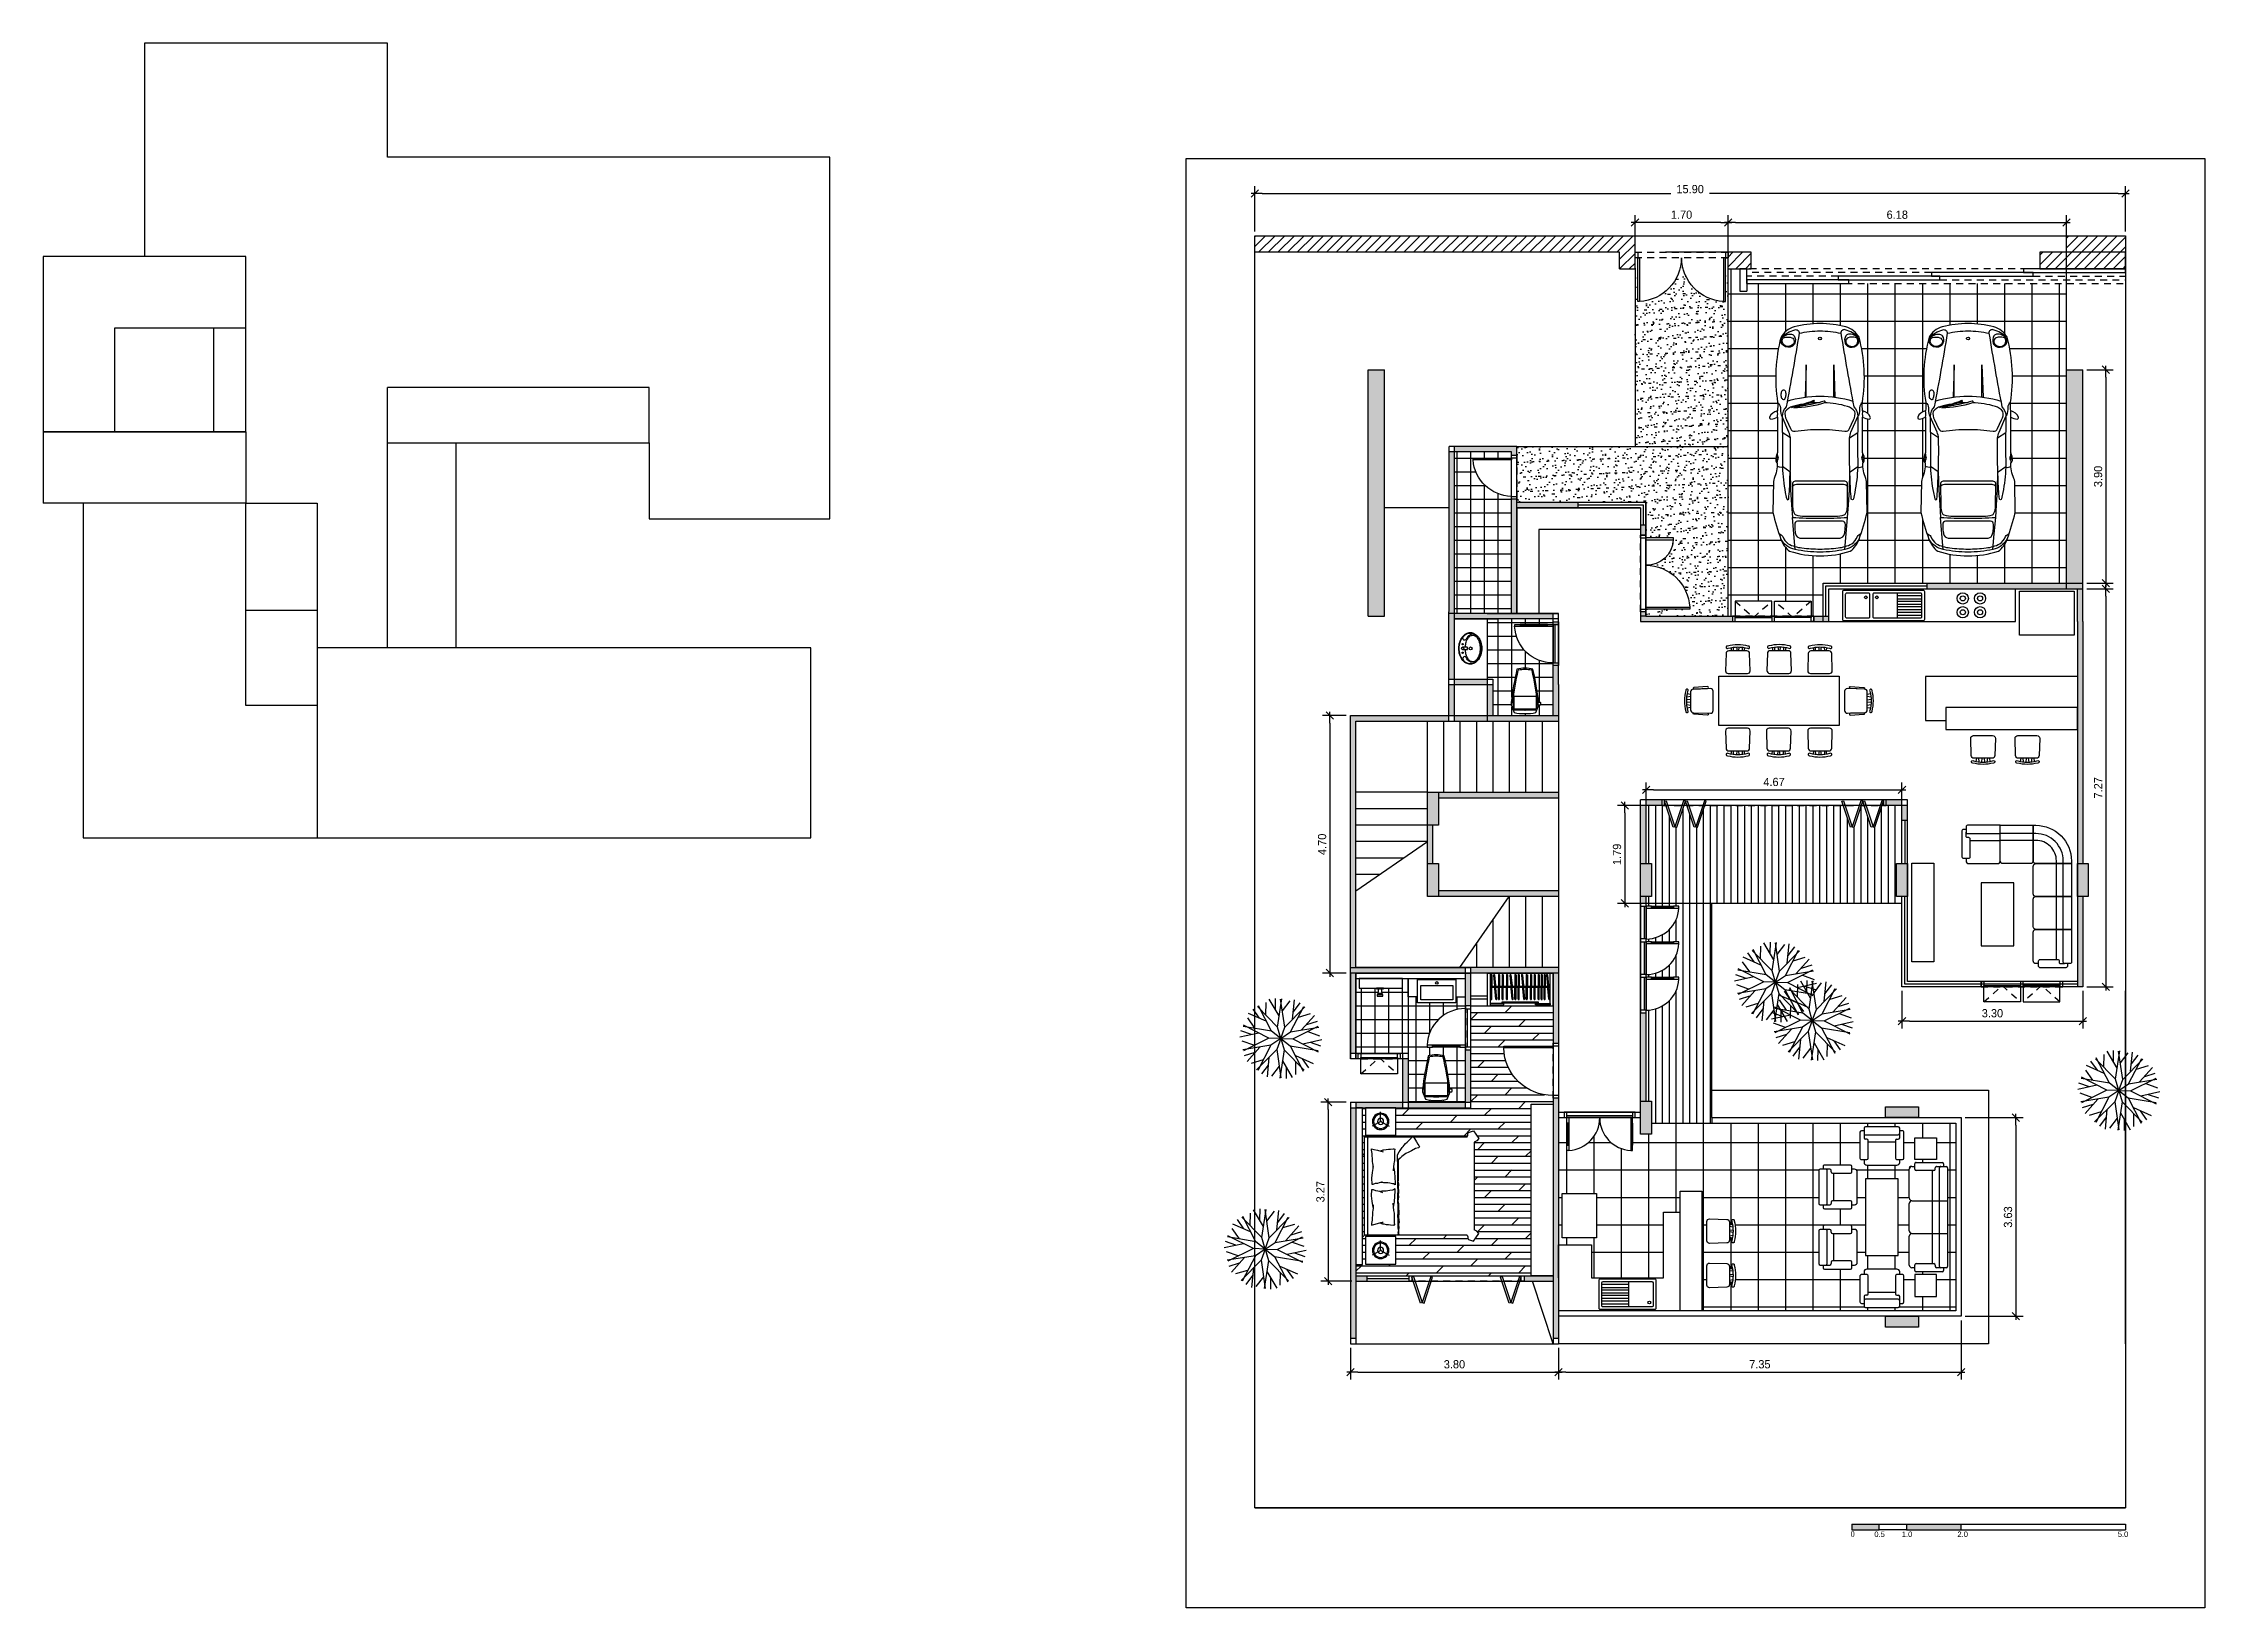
# Model space of a CAD drawing. Header units: inches. Extents: x 232 to 336, y -86 to 33.
# Drawn here: x 231.68 to 271.15, y -58.49 to -29.93 of the extents above; entities that cross this region are included whole.
import ezdxf

# ---------------------------------------------------------------- set-up
doc = ezdxf.new("R2010")
doc.units = ezdxf.units.IN
doc.header["$MEASUREMENT"] = 0
doc.linetypes.add('HIDDEN', pattern=[0.375, 0.25, -0.125])
doc.linetypes.add('HIDDEN2', pattern=[0.1875, 0.125, -0.0625])
for name, color, linetype in [('CEILING', 6, 'HIDDEN2'), ('con', 250, 'Continuous'), ('FUR', 9, 'Continuous'), ('HATCH', 251, 'Continuous'), ('IFF-FURN-DETAIL', 250, 'Continuous'), ('line', 1, 'Continuous'), ('line2', 1, 'Continuous'), ('OPEN', 2, 'Continuous'), ('OPEN-3', 1, 'Continuous'), ('OPEN-4', 56, 'Continuous'), ('OPEN-5', 152, 'Continuous'), ('OPEN-DOT', 9, 'HIDDEN2'), ('OPEN-GLASS', 71, 'Continuous'), ('OPEN-GLASS2', 23, 'Continuous'), ('OPEN-GLASS3', 129, 'Continuous'), ('WARE-IN', 1, 'Continuous'), ('WARE-OUT', 15, 'Continuous'), ('WC-DET', 8, 'Continuous')]:
    doc.layers.add(name, color=color, linetype=linetype)
doc.styles.add('CORDIA', font='cordia.shx')
doc.styles.add('THAI-E', font='thcadku.shx', dxfattribs={"height": 0.2, "bigfont": 'bigfont.shx'})
doc.dimstyles.new('E75', dxfattribs={"dimscale": 0.75, "dimtxt": 0.2, "dimasz": 0.18, "dimexe": 0.18, "dimexo": 0.1, "dimgap": 0.09, "dimtad": 1, "dimtoh": 1, "dimzin": 0, "dimdsep": 46, "dimtxsty": 'CORDIA', "dimblk": 'ARR_TICK', "dimcen": 0.09, "dimclrd": 8, "dimclre": 8, "dimclrt": 3, "dimadec": 0, "dimazin": 0, "dimtfac": 1, "dimtix": 1, "dimtmove": 2, "dimatfit": 3, "dimldrblk": 'ARR_TICK', "dimfxl": 0.5, "dimtolj": 1, "dimtzin": 0, "dimarcsym": 0})

msp = doc.modelspace()

# ---------------------------------------------------------------- texts
at = {"layer": 'WC-DET', "color": 3, "char_height": 0.1, "attachment_point": 1, "style": 'THAI-E'}
for s, width, gutter_width, heights, insert in [('0', 0.19087, 0.5, [0.1], (264.683, -57.096)), ('0.5', 0.38173, 1, [0.2], (265.117, -57.101)), ('1.0', 0.38173, 1, [0.2], (265.619, -57.101)), ('2.0', 0.38173, 1, [0.2], (266.635, -57.101)), ('5.0', 0.38173, 1, [0.2], (269.563, -57.101))]:
    msp.add_mtext_dynamic_manual_height_columns(s, width=width, gutter_width=gutter_width, heights=heights, dxfattribs=dict(at, insert=insert))

# ---------------------------------------------------------------- blocks, each defined once
blk = doc.blocks.new('A$Cb22fbed4')
at = {"layer": 'HATCH', "color": 106, "elevation": 16.481}
for points in [[(0.188, 0.611), (0.114, 0.701)], [(0.386, 0.533), (0.159, 0.73)], [(0.429, 0.416), (0.325, 0.485), (0.167, 0.74)], [(0.254, 0.65), (0.247, 0.781)], [(0.393, 0.65), (0.276, 0.818)], [(0.349, 0.716), (0.342, 0.832)], [(0.429, 0.416), (0.386, 0.533), (0.407, 0.832)], [(0.463, 0.536), (0.395, 0.829)], [(0.425, 0.708), (0.496, 0.819)], [(0.429, 0.416), (0.463, 0.536), (0.656, 0.766)], [(0.527, 0.494), (0.644, 0.77)], [(0.537, 0.627), (0.541, 0.831)], [(0.54, 0.706), (0.603, 0.804)], [(0.597, 0.655), (0.72, 0.702)], [(0.64, 0.523), (0.764, 0.686)], [(0.12, 0.432), (0.006, 0.462)], [(0.325, 0.485), (0.026, 0.512)], [(0.429, 0.416), (0.305, 0.411), (0.027, 0.524)], [(0.15, 0.502), (0.067, 0.604)], [(0.262, 0.584), (0.069, 0.651)], [(0.429, 0.416), (0.527, 0.494), (0.818, 0.566)], [(0.554, 0.422), (0.811, 0.576)], [(0.689, 0.585), (0.798, 0.628)], [(0.706, 0.511), (0.833, 0.477)], [(0.196, 0.454), (0, 0.395)], [(0.153, 0.322), (0.026, 0.356)], [(0.429, 0.416), (0.332, 0.338), (0.04, 0.267)], [(0.305, 0.411), (0.047, 0.257)], [(0.169, 0.247), (0.061, 0.204)], [(0.218, 0.309), (0.095, 0.146)], [(0.429, 0.416), (0.396, 0.296), (0.202, 0.067)], [(0.332, 0.338), (0.214, 0.062)], [(0.396, 0.296), (0.463, 0.004)], [(0.429, 0.416), (0.554, 0.422), (0.832, 0.308)], [(0.429, 0.416), (0.533, 0.347), (0.692, 0.092)], [(0.429, 0.416), (0.473, 0.299), (0.451, 0)], [(0.473, 0.299), (0.699, 0.102)], [(0.533, 0.347), (0.832, 0.321)], [(0.596, 0.249), (0.789, 0.181)], [(0.663, 0.379), (0.859, 0.438)], [(0.739, 0.4), (0.852, 0.371)], [(0.261, 0.177), (0.138, 0.13)], [(0.318, 0.127), (0.255, 0.028)], [(0.321, 0.206), (0.317, 0.001)], [(0.434, 0.124), (0.362, 0.014)], [(0.466, 0.183), (0.582, 0.015)], [(0.51, 0.117), (0.517, 0)], [(0.604, 0.183), (0.612, 0.051)], [(0.67, 0.221), (0.745, 0.131)]]:
    blk.add_lwpolyline(points, dxfattribs=at)
blk = doc.blocks.new('A$Cd7ff6c18')
at = {"layer": 'CEILING'}
blk.add_lwpolyline([(0, 0), (1.4, 0), (1.4, 0.1), (0, 0.1)], close=True, dxfattribs=at)
at = {"layer": 'OPEN'}
for points in [[(0.05, 0.1), (0.085, 0.1), (0.085, 0.9), (0.05, 0.9)], [(1.35, 0.1), (1.315, 0.1), (1.315, 0.6), (1.35, 0.6)], [(0, 0), (0.05, 0), (0.05, 0.1), (0, 0.1)], [(1.4, 0), (1.35, 0), (1.35, 0.1), (1.4, 0.1)]]:
    blk.add_lwpolyline(points, close=True, dxfattribs=at)
at = {"layer": 'OPEN-4'}
for centre, radius, start, end in [((0.042, 0.092), 0.808, 0.5406, 86.9409), ((1.336, 0.113), 0.486, 92.509, 181.5753)]:
    blk.add_arc(centre, radius, start, end, dxfattribs=at)
blk = doc.blocks.new('W-WC1')
at = {"layer": 'WARE-IN'}
for points in [[(0.198, 0.312), (-0.198, 0.312, 0.414214), (-0.206, 0.304), (-0.206, 0.096, 0.414214), (-0.198, 0.088), (0.198, 0.088)], [(0.198, 0.312, -0.414214), (0.206, 0.304), (0.206, 0.096, -0.414214), (0.198, 0.088)], [(0.22, 0.158), (0.254, 0.159, 0.405938)]]:
    blk.add_lwpolyline(points, format="xyb", dxfattribs=at)
for points in [[(0.25, 0.204), (0.227, 0.204)], [(0.239, 0.158), (0.239, 0.204)]]:
    blk.add_lwpolyline(points, dxfattribs=at)
for centre, radius, start, end in [((5.003, -0.38), 5.263, 167.1587, 173.5818), ((0.156, -1.511), 2.324, 93.8089, 96.8628), ((-0.156, -1.511), 2.324, 83.1372, 86.1911), ((0.121, 0.788), 0.008, 12.8413, 83.1372), ((-5.003, -0.38), 5.263, 6.4182, 12.8413), ((1.597, 0.426), 1.837, 186.7999, 190.8072), ((1.481, 41.869), 41.83, 267.6999, 267.9739), ((-1.481, 41.869), 41.83, 272.0261, 272.3001), ((-1.597, 0.426), 1.837, 349.1928, 353.2001)]:
    blk.add_arc(centre, radius, start, end, dxfattribs=at)
at = {"layer": 'WARE-OUT'}
blk.add_lwpolyline([(0.283, 0.159), (0.291, 0.167), (0.291, 0.196), (0.283, 0.204), (0.25, 0.204, 0.029221), (0.146, 0.812, 0.049393), (0, 0.832, 0.049393), (-0.146, 0.812, 0.029221), (-0.25, 0.204), (-0.254, 0.159), (-0.199, 0.02, 0.100832), (0.199, 0.02), (0.254, 0.159)], format="xyb", close=True, dxfattribs=at)
blk = doc.blocks.new('A$C8e920245')
at = {"layer": 'CEILING'}
blk.add_lwpolyline([(0, 0), (0.8, 0), (0.8, 0.1), (0, 0.1)], close=True, dxfattribs=at)
at = {"layer": 'OPEN'}
for points in [[(0, 0), (0.05, 0), (0.05, 0.1), (0, 0.1)], [(0.75, 0), (0.8, 0), (0.8, 0.1), (0.75, 0.1)]]:
    blk.add_lwpolyline(points, close=True, dxfattribs=at)
at = {"layer": 'OPEN-3'}
blk.add_arc((0.057, 0.107), 0.694, 359.4264, 87.7237, dxfattribs=at)
at = {"layer": 'OPEN-5'}
for p, q in [((0.05, 0.1), (0.75, 0.1)), ((0.05, 0.065), (0.75, 0.065)), ((0.05, 0), (0.75, 0))]:
    blk.add_line(p, q, dxfattribs=at)
at = {"layer": 'OPEN-GLASS'}
for points in [[(0.05, 0.7), (0.085, 0.7), (0.085, 0.8), (0.05, 0.8)], [(0.05, 0.1), (0.085, 0.1), (0.085, 0.2), (0.05, 0.2)]]:
    blk.add_lwpolyline(points, close=True, dxfattribs=at)
at = {"layer": 'OPEN-GLASS2'}
blk.add_line((0.068, 0.2), (0.068, 0.7), dxfattribs=at)
at = {"layer": 'OPEN-GLASS3'}
for p, q in [((0.05, 0.2), (0.05, 0.7)), ((0.085, 0.2), (0.085, 0.7))]:
    blk.add_line(p, q, dxfattribs=at)
blk = doc.blocks.new('W-BAS1')
at = {"layer": 'WARE-IN'}
blk.add_lwpolyline([(0, 0.01, -0.073221), (-0.112, 0.026, -0.084204), (-0.199, 0.07, -0.106479), (-0.266, 0.144, -0.152752), (-0.28, 0.211, -0.130923), (-0.261, 0.283, -0.106479), (-0.199, 0.352, -0.084204), (-0.112, 0.396, -0.073221), (0, 0.412, -0.073221), (0.112, 0.396, -0.084204), (0.199, 0.352, -0.106479), (0.261, 0.283, -0.130253), (0.28, 0.211, -0.130253), (0.261, 0.139, -0.106479), (0.199, 0.07, -0.084204), (0.112, 0.026, -0.073221)], format="xyb", close=True, dxfattribs=at)
for points in [[(-0.241, 0.245, 0.461537), (-0.241, 0.2, 0.183567), (-0.167, 0.134, -1.108785), (-0.197, 0.082, -0.453461)], [(-0.022, 0.121, -0.04309), (-0.098, 0.131, -0.069921), (-0.172, 0.16, -0.106037), (-0.229, 0.208), (-0.244, 0.255), (-0.229, 0.302, -0.106037), (-0.172, 0.35, -0.069921), (-0.098, 0.379, -0.056158), (0.001, 0.39, -0.056158)], [(0.022, 0.072), (0.022, 0.153, 0.414214), (0.015, 0.16), (-0.015, 0.16, 0.414214), (-0.022, 0.153), (-0.022, 0.072)], [(0.001, 0.39, -0.056158), (0.099, 0.379, -0.069921), (0.174, 0.35, -0.106037), (0.234, 0.299), (0.246, 0.255), (0.23, 0.208, -0.106037), (0.174, 0.16, -0.069921), (0.099, 0.131, -0.044222), (0.022, 0.121, -0.056158)], [(0.242, 0.243, -0.440274), (0.241, 0.2, -0.183567), (0.167, 0.134, 1.108785), (0.197, 0.082, 0.453461)]]:
    blk.add_lwpolyline(points, format="xyb", dxfattribs=at)
for centre, radius in [((-0.078, 0.072), 0.012), ((0, 0.217), 0.027), ((0, 0.072), 0.0221), ((0.078, 0.072), 0.012)]:
    blk.add_circle(centre, radius, dxfattribs=at)
at = {"layer": 'WARE-OUT'}
blk.add_lwpolyline([(0, 0.001, -0.073221), (-0.114, 0.018, -0.084204), (-0.204, 0.063, -0.106479), (-0.273, 0.139, -0.1519), (-0.289, 0.211, -0.130253), (-0.269, 0.288, -0.106479), (-0.204, 0.36, -0.084204), (-0.114, 0.404, -0.073221), (0, 0.421, -0.073221), (0.114, 0.404, -0.084204), (0.204, 0.36, -0.106479), (0.269, 0.288, -0.130253), (0.289, 0.211, -0.130253), (0.269, 0.134, -0.106479), (0.204, 0.063, -0.084204), (0.114, 0.018, -0.073221)], format="xyb", close=True, dxfattribs=at)
blk = doc.blocks.new('A$Cfe2fe6c2')
at = {"layer": 'CEILING'}
blk.add_lwpolyline([(0, 0), (0.8, 0), (0.8, 0.1), (0, 0.1)], close=True, dxfattribs=at)
at = {"layer": 'OPEN'}
for points in [[(0.05, 0.1), (0.085, 0.1), (0.085, 0.8), (0.05, 0.8)], [(0, 0), (0.05, 0), (0.05, 0.1), (0, 0.1)], [(0.75, 0), (0.8, 0), (0.8, 0.1), (0.75, 0.1)]]:
    blk.add_lwpolyline(points, close=True, dxfattribs=at)
at = {"layer": 'OPEN-4'}
blk.add_arc((0.035, 0.086), 0.715, 1.1473, 85.9652, dxfattribs=at)
blk = doc.blocks.new('F-CHR1')
at = {"layer": 'FUR'}
for points in [[(-0.215, 0.364), (-0.225, 0.05, 0.414214), (-0.175, 0), (0.175, 0, 0.414214), (0.225, 0.05), (0.215, 0.365, 0.405101), (0.165, 0.413), (-0.165, 0.413, 0.404761)], [(0.175, 0.461, 1.546334), (0.19, 0.501, 0.125632), (-0.19, 0.501, 1.546334), (-0.175, 0.461, -0.13377)]]:
    blk.add_lwpolyline(points, format="xyb", close=True, dxfattribs=at)
for points in [[(-0.126, 0.473), (-0.115, 0.413)], [(-0.086, 0.413), (-0.075, 0.48)], [(-0.025, 0.484), (-0.015, 0.413)], [(0.017, 0.413), (0.025, 0.484)], [(0.075, 0.48), (0.085, 0.413)], [(0.118, 0.413), (0.126, 0.473)]]:
    blk.add_lwpolyline(points, dxfattribs=at)
blk = doc.blocks.new('F-CHR1A')
at = {"layer": 'FUR'}
for points in [[(-0.215, 0.364), (-0.225, 0.05, 0.414214), (-0.175, 0), (0.175, 0, 0.414214), (0.225, 0.05), (0.215, 0.365, 0.405101), (0.165, 0.413), (-0.165, 0.413, 0.404761)], [(0.175, 0.461, 1.546334), (0.19, 0.501, 0.125632), (-0.19, 0.501, 1.546334), (-0.175, 0.461, -0.13377)]]:
    blk.add_lwpolyline(points, format="xyb", close=True, dxfattribs=at)
for points in [[(-0.126, 0.473), (-0.115, 0.413)], [(-0.086, 0.413), (-0.075, 0.48)], [(-0.025, 0.484), (-0.015, 0.413)], [(0.017, 0.413), (0.025, 0.484)], [(0.075, 0.48), (0.085, 0.413)], [(0.118, 0.413), (0.126, 0.473)]]:
    blk.add_lwpolyline(points, dxfattribs=at)
for points in [[(-0.216, 0.354), (-0.224, 0.106, -0.937553), (-0.263, 0.104), (-0.245, 0.352, -0.867885), (-0.216, 0.354, -0.179819)], [(0.216, 0.354), (0.224, 0.106, 0.937553), (0.263, 0.104), (0.245, 0.352, 0.867885), (0.216, 0.354, 0.179819)]]:
    blk.add_lwpolyline(points, format="xyb", dxfattribs=at)
blk = doc.blocks.new('F-DINN8')
blk.add_lwpolyline([(-1.1, 0.95), (1.1, 0.95), (1.1, 0.05), (-1.1, 0.05)], close=True)
for p in [(-0.75, 1), (0.005, 1.003), (0.75, 1)]:
    blk.add_blockref('F-CHR1', p)
for name, p, rotation in [('F-CHR1A', (-1.2, 0.5), 90), ('F-CHR1A', (1.2, 0.5), 270), ('F-CHR1', (-0.003, 0), 180), ('F-CHR1', (-0.75, 0), 180), ('F-CHR1', (0.75, 0), 180)]:
    blk.add_blockref(name, p, dxfattribs=dict(rotation=rotation))
blk = doc.blocks.new('W-SNK5')
at = {"layer": 'WARE-IN'}
for p, q in [((0.25, -0.05), (0.25, -0.5)), ((0.7, -0.1), (0.25, -0.1)), ((0.25, -0.15), (0.7, -0.15)), ((0.7, -0.2), (0.25, -0.2)), ((0.25, -0.25), (0.7, -0.25)), ((0.7, -0.3), (0.25, -0.3)), ((0.25, -0.35), (0.7, -0.35)), ((0.7, -0.4), (0.25, -0.4)), ((0.25, -0.45), (0.7, -0.45))]:
    blk.add_line(p, q, dxfattribs=at)
for points in [[(-0.675, -0.05, 0.414214), (-0.7, -0.075), (-0.7, -0.475, 0.414214), (-0.675, -0.5), (-0.275, -0.5, 0.414214), (-0.25, -0.475), (-0.25, -0.075, 0.414214), (-0.275, -0.05)], [(-0.175, -0.05, 0.414214), (-0.2, -0.075), (-0.2, -0.475, 0.414214), (-0.175, -0.5), (0.675, -0.5, 0.414214), (0.7, -0.475), (0.7, -0.075, 0.414214), (0.675, -0.05)]]:
    blk.add_lwpolyline(points, format="xyb", close=True, dxfattribs=at)
for centre in [(-0.325, -0.125), (-0.125, -0.125)]:
    blk.add_circle(centre, 0.025, dxfattribs=at)
at = {"layer": 'WARE-OUT'}
blk.add_lwpolyline([(-0.75, -0.525, 0.414214), (-0.725, -0.55), (0.725, -0.55, 0.414214), (0.75, -0.525), (0.75, -0.025, 0.414214), (0.725, 0), (0, 0), (-0.725, 0, 0.414214), (-0.75, -0.025)], format="xyb", close=True, dxfattribs=at)
blk = doc.blocks.new('A$Cf173618d')
at = {"layer": 'CEILING'}
blk.add_lwpolyline([(0, 0), (4.1, 0), (4.1, 0.1), (0, 0.1)], close=True, dxfattribs=at)
at = {"layer": 'OPEN'}
for points in [[(0.05, 0.025), (0.083, 0.014), (0.241, 0.489), (0.207, 0.5)], [(0.431, 0.025), (0.398, 0.014), (0.241, 0.489), (0.274, 0.5)], [(0.431, 0.025), (0.464, 0.014), (0.622, 0.489), (0.589, 0.5)], [(0.812, 0.025), (0.779, 0.014), (0.622, 0.489), (0.655, 0.5)], [(3.288, 0.025), (3.321, 0.014), (3.478, 0.489), (3.445, 0.5)], [(3.669, 0.025), (3.636, 0.014), (3.478, 0.489), (3.511, 0.5)], [(3.669, 0.025), (3.702, 0.014), (3.859, 0.489), (3.826, 0.5)], [(4.05, 0.025), (4.017, 0.014), (3.859, 0.489), (3.893, 0.5)], [(0, 0), (0.05, 0), (0.05, 0.1), (0, 0.1)], [(4.05, 0), (4.1, 0), (4.1, 0.1), (4.05, 0.1)]]:
    blk.add_lwpolyline(points, close=True, dxfattribs=at)
blk = doc.blocks.new('SOFA-C1')
at = {"layer": 'FUR'}
for p, q in [((0, -0.15), (-0.6, -0.15)), ((0, -0.275), (-0.6, -0.275))]:
    blk.add_line(p, q, dxfattribs=at)
blk.add_lwpolyline([(-0.55, -0.7, -0.414214), (-0.6, -0.65), (-0.6, 0), (0, 0), (0, -0.65, -0.414214), (-0.05, -0.7)], format="xyb", close=True, dxfattribs=at)
blk = doc.blocks.new('SOFA-C2')
at = {"layer": 'FUR'}
blk.add_line((-0.15, -0.275), (-0.7, -0.275), dxfattribs=at)
for points in [[(-0.075, -0.6), (-0.075, -0.65, -0.414214), (-0.125, -0.7), (-0.65, -0.7, -0.414214), (-0.7, -0.65), (-0.7, 0), (-0.1, 0)], [(-0.075, -0.075), (-0.025, -0.075, -0.414214), (0, -0.1), (0, -0.575, -0.414214), (-0.025, -0.6), (-0.125, -0.6, -0.414214), (-0.15, -0.575), (-0.15, -0.25, -0.414214), (-0.125, -0.225), (-0.1, -0.225, 0.414214), (-0.075, -0.2), (-0.075, -0.125)], [(-0.1, 0, -0.414214), (-0.075, -0.025), (-0.075, -0.125, -0.414214), (-0.1, -0.15)]]:
    blk.add_lwpolyline(points, format="xyb", dxfattribs=at)
blk.add_lwpolyline([(-0.1, -0.15), (-0.7, -0.15)], dxfattribs=at)
blk = doc.blocks.new('SOFA3')
at = {"layer": 'FUR'}
blk.add_lwpolyline([(0, 0), (0, -0.65, -0.414214), (-0.05, -0.7), (-0.7, -0.7), (-0.7, -0.65, -0.414214), (-0.05, 0)], format="xyb", close=True, dxfattribs=at)
for points in [[(0, -0.15), (-0.05, -0.15, 0.414214), (-0.55, -0.65), (-0.55, -0.7)], [(0, -0.275), (-0.05, -0.275, 0.414214), (-0.425, -0.65), (-0.425, -0.7)]]:
    blk.add_lwpolyline(points, format="xyb", dxfattribs=at)
blk = doc.blocks.new('F-SOFAC')
at = {"layer": 'FUR'}
blk.add_lwpolyline([(1.05, -1.05), (1.05, -1.65), (2.2, -1.65), (2.2, -1.05)], close=True, dxfattribs=at)
for name, p in [('SOFA3', (0.7, 0)), ('SOFA-C1', (1.3, 0)), ('SOFA-C1', (1.9, 0)), ('SOFA-C2', (2.6, 0))]:
    blk.add_blockref(name, p)
at = {"rotation": 90}
blk.add_blockref('SOFA-C1', (0, -0.7), dxfattribs=at)
at = {"xscale": -1, "rotation": 90}
blk.add_blockref('SOFA-C2', (0, -2), dxfattribs=at)
blk = doc.blocks.new('A$C81779bce')
at = {"layer": 'CEILING'}
blk.add_lwpolyline([(0, 0), (1.49, 0), (1.49, 0.1), (0, 0.1)], close=True, dxfattribs=at)
at = {"layer": 'OPEN'}
for points in [[(0, 0), (0.05, 0), (0.05, 0.1), (0, 0.1)], [(0.72, 0), (0.77, 0), (0.77, 0.1), (0.72, 0.1)], [(1.49, 0), (1.44, 0), (1.44, 0.1), (1.49, 0.1)]]:
    blk.add_lwpolyline(points, close=True, dxfattribs=at)
at = {"layer": 'OPEN-3'}
for points in [[(0.05, 0.075), (0.72, 0.075), (0.72, 0.375), (0.05, 0.375)], [(1.44, 0.075), (0.77, 0.075), (0.77, 0.375), (1.44, 0.375)]]:
    blk.add_lwpolyline(points, close=True, dxfattribs=at)
at = {"layer": 'OPEN-5'}
for p, q in [((0.05, 0), (0.72, 0)), ((0.77, 0), (1.435, 0))]:
    blk.add_line(p, q, dxfattribs=at)
at = {"layer": 'OPEN-DOT'}
for p, q in [((0.05, 0.1), (0.72, 0.1)), ((0.77, 0.1), (1.435, 0.1))]:
    blk.add_line(p, q, dxfattribs=at)
for points in [[(0.05, 0.375), (0.385, 0.075), (0.72, 0.375)], [(1.44, 0.375), (1.105, 0.075), (0.77, 0.375)]]:
    blk.add_lwpolyline(points, dxfattribs=at)
blk = doc.blocks.new('W-SHW2')
at = {"layer": 'WARE-IN'}
for points in [[(0.05, 0.125), (-0.05, 0.125)], [(0.0375, 0.1), (-0.0375, 0.1)], [(0.025, 0.0125), (-0.025, 0.0125)]]:
    blk.add_lwpolyline(points, dxfattribs=at)
at = {"layer": 'WARE-OUT'}
blk.add_lwpolyline([(-0.05, 0.15), (0.05, 0.15), (0.05, 0.125), (0.0375, 0.1), (0.025, 0.0125), (0.0625, 0.0125), (0.0625, 0), (-0.0625, 0), (-0.0625, 0.0125), (-0.025, 0.0125), (-0.0375, 0.1), (-0.05, 0.125)], close=True, dxfattribs=at)
blk = doc.blocks.new('A$C13473ACC')
at = {"layer": 'FUR'}
blk.add_blockref('W-SHW2', (0.063, 0), dxfattribs=at)
blk = doc.blocks.new('A$Caef44ac7')
at = {"layer": 'OPEN'}
for points in [[(0, 0), (0.05, 0), (0.05, 0.1), (0, 0.1)], [(0.72, 0), (0.77, 0), (0.77, 0.1), (0.72, 0.1)]]:
    blk.add_lwpolyline(points, close=True, dxfattribs=at)
at = {"layer": 'OPEN-3'}
blk.add_lwpolyline([(0.05, 0.075), (0.72, 0.075), (0.72, 0.375), (0.05, 0.375)], close=True, dxfattribs=at)
at = {"layer": 'OPEN-5'}
blk.add_line((0.05, 0), (0.72, 0), dxfattribs=at)
at = {"layer": 'OPEN-DOT'}
blk.add_line((0.05, 0.1), (0.72, 0.1), dxfattribs=at)
blk.add_lwpolyline([(0.05, 0.375), (0.385, 0.075), (0.72, 0.375)], dxfattribs=at)
blk = doc.blocks.new('A$C9a7d6fce')
at = {"layer": 'CEILING'}
blk.add_lwpolyline([(0, 0), (1, 0), (1, 0.1), (0, 0.1)], close=True, dxfattribs=at)
at = {"layer": 'OPEN'}
for points in [[(0.05, 0.1), (0.085, 0.1), (0.085, 1), (0.05, 1)], [(0, 0), (0.05, 0), (0.05, 0.1), (0, 0.1)], [(0.95, 0), (1, 0), (1, 0.1), (0.95, 0.1)]]:
    blk.add_lwpolyline(points, close=True, dxfattribs=at)
at = {"layer": 'OPEN-4'}
blk.add_arc((0.064, 0.113), 0.887, 359.1527, 88.6142, dxfattribs=at)
blk = doc.blocks.new('A$C98f0d1ce')
at = {"layer": 'FUR', "color": 41}
for p, q in [((0.6, 1.2), (0, 1.2)), ((0, 1.2), (0, 1.15)), ((0.6, 1.2), (0.6, 0)), ((0.6, 1.15), (0, 1.15)), ((0, 1.15), (0, 0.05)), ((0.018, 1.15), (0.018, 0.897)), ((0.018, 0.897), (0.043, 0.897)), ((0.043, 0.897), (0.043, 1.15)), ((0.05, 0.93), (0.075, 0.93)), ((0.05, 0.27), (0.05, 0.93)), ((0.075, 0.93), (0.075, 0.27)), ((0.124, 1.116), (0.32, 1.116)), ((0.124, 0.977), (0.32, 0.977)), ((0.124, 0.909), (0.32, 0.909)), ((0.124, 0.832), (0.32, 0.832)), ((0.125, 1.135), (0.32, 1.135)), ((0.125, 1.044), (0.319, 1.063)), ((0.125, 0.997), (0.32, 0.997)), ((0.125, 0.929), (0.32, 0.929)), ((0.125, 0.852), (0.32, 0.852)), ((0.126, 1.024), (0.321, 1.043)), ((0.319, 1.063), (0.335, 1.054)), ((0.32, 1.135), (0.335, 1.125)), ((0.32, 1.116), (0.335, 1.125)), ((0.32, 0.997), (0.335, 0.987)), ((0.32, 0.977), (0.335, 0.987)), ((0.32, 0.929), (0.335, 0.919)), ((0.32, 0.909), (0.335, 0.919)), ((0.32, 0.852), (0.335, 0.842)), ((0.32, 0.832), (0.335, 0.842)), ((0.321, 1.043), (0.335, 1.054)), ((0.335, 0.05), (0.335, 1.15)), ((0.335, 1.125), (0.355, 1.125)), ((0.335, 1.054), (0.355, 1.056)), ((0.335, 0.987), (0.355, 0.987)), ((0.335, 0.919), (0.355, 0.919)), ((0.335, 0.842), (0.355, 0.842)), ((0.355, 0.05), (0.355, 1.15)), ((0.37, 1.135), (0.355, 1.125)), ((0.37, 1.116), (0.355, 1.125)), ((0.369, 1.068), (0.355, 1.056)), ((0.371, 1.048), (0.355, 1.056)), ((0.37, 0.997), (0.355, 0.987)), ((0.37, 0.977), (0.355, 0.987)), ((0.37, 0.929), (0.355, 0.919)), ((0.37, 0.909), (0.355, 0.919)), ((0.37, 0.852), (0.355, 0.842)), ((0.37, 0.832), (0.355, 0.842)), ((0.563, 1.087), (0.369, 1.068)), ((0.565, 1.135), (0.37, 1.135)), ((0.566, 1.116), (0.37, 1.116)), ((0.565, 0.997), (0.37, 0.997)), ((0.566, 0.977), (0.37, 0.977)), ((0.565, 0.929), (0.37, 0.929)), ((0.566, 0.909), (0.37, 0.909)), ((0.565, 0.852), (0.37, 0.852)), ((0.566, 0.832), (0.37, 0.832)), ((0.566, 1.067), (0.371, 1.048)), ((0.124, 0.676), (0.32, 0.676)), ((0.124, 0.617), (0.32, 0.617)), ((0.124, 0.469), (0.32, 0.469)), ((0.125, 0.745), (0.319, 0.764)), ((0.125, 0.696), (0.32, 0.696)), ((0.125, 0.637), (0.32, 0.637)), ((0.125, 0.535), (0.319, 0.554)), ((0.125, 0.489), (0.32, 0.489)), ((0.125, 0.413), (0.32, 0.413)), ((0.126, 0.725), (0.321, 0.744)), ((0.126, 0.516), (0.321, 0.535)), ((0.319, 0.764), (0.335, 0.756)), ((0.319, 0.554), (0.335, 0.546)), ((0.32, 0.696), (0.335, 0.686)), ((0.32, 0.676), (0.335, 0.686)), ((0.32, 0.637), (0.335, 0.627)), ((0.32, 0.617), (0.335, 0.627)), ((0.32, 0.489), (0.335, 0.479)), ((0.32, 0.469), (0.335, 0.479)), ((0.32, 0.413), (0.335, 0.403)), ((0.32, 0.394), (0.335, 0.403)), ((0.321, 0.744), (0.335, 0.756)), ((0.321, 0.535), (0.335, 0.546)), ((0.335, 0.756), (0.355, 0.757)), ((0.335, 0.686), (0.355, 0.686)), ((0.335, 0.627), (0.355, 0.627)), ((0.335, 0.546), (0.355, 0.548)), ((0.335, 0.479), (0.355, 0.479)), ((0.335, 0.403), (0.355, 0.403)), ((0.369, 0.769), (0.355, 0.757)), ((0.371, 0.749), (0.355, 0.757)), ((0.37, 0.696), (0.355, 0.686)), ((0.37, 0.676), (0.355, 0.686)), ((0.37, 0.637), (0.355, 0.627)), ((0.37, 0.617), (0.355, 0.627)), ((0.369, 0.559), (0.355, 0.548)), ((0.371, 0.539), (0.355, 0.548)), ((0.37, 0.489), (0.355, 0.479)), ((0.37, 0.469), (0.355, 0.479)), ((0.37, 0.413), (0.355, 0.403)), ((0.37, 0.394), (0.355, 0.403)), ((0.563, 0.788), (0.369, 0.769)), ((0.563, 0.578), (0.369, 0.559)), ((0.565, 0.696), (0.37, 0.696)), ((0.566, 0.676), (0.37, 0.676)), ((0.565, 0.637), (0.37, 0.637)), ((0.566, 0.617), (0.37, 0.617)), ((0.565, 0.489), (0.37, 0.489)), ((0.566, 0.469), (0.37, 0.469)), ((0.565, 0.413), (0.37, 0.413)), ((0.566, 0.768), (0.371, 0.749)), ((0.566, 0.558), (0.371, 0.539)), ((0, 0.05), (0.6, 0.05)), ((0, 0.05), (0, 0)), ((0, 0), (0.6, 0)), ((0.6, 0), (0.01, 0)), ((0.018, 0.317), (0.043, 0.317)), ((0.018, 0.05), (0.018, 0.317)), ((0.043, 0.05), (0.018, 0.05)), ((0.043, 0.317), (0.043, 0.05)), ((0.075, 0.27), (0.05, 0.27)), ((0.124, 0.394), (0.32, 0.394)), ((0.124, 0.327), (0.32, 0.327)), ((0.124, 0.25), (0.32, 0.25)), ((0.124, 0.198), (0.32, 0.198)), ((0.124, 0.144), (0.32, 0.144)), ((0.125, 0.347), (0.32, 0.347)), ((0.125, 0.27), (0.32, 0.27)), ((0.125, 0.217), (0.32, 0.217)), ((0.125, 0.164), (0.32, 0.164)), ((0.125, 0.077), (0.319, 0.096)), ((0.125, 0.057), (0.319, 0.075)), ((0.319, 0.096), (0.335, 0.087)), ((0.32, 0.347), (0.335, 0.337)), ((0.32, 0.327), (0.335, 0.337)), ((0.32, 0.27), (0.335, 0.26)), ((0.32, 0.25), (0.335, 0.26)), ((0.32, 0.217), (0.335, 0.208)), ((0.32, 0.198), (0.335, 0.208)), ((0.32, 0.164), (0.335, 0.154)), ((0.32, 0.144), (0.335, 0.154)), ((0.321, 0.076), (0.335, 0.087)), ((0.335, 0.337), (0.355, 0.337)), ((0.335, 0.26), (0.355, 0.26)), ((0.335, 0.208), (0.355, 0.208)), ((0.335, 0.154), (0.355, 0.154)), ((0.335, 0.087), (0.355, 0.089)), ((0.37, 0.347), (0.355, 0.337)), ((0.37, 0.327), (0.355, 0.337)), ((0.37, 0.27), (0.355, 0.26)), ((0.37, 0.25), (0.355, 0.26)), ((0.37, 0.217), (0.355, 0.208)), ((0.37, 0.198), (0.355, 0.208)), ((0.37, 0.164), (0.355, 0.154)), ((0.37, 0.144), (0.355, 0.154)), ((0.369, 0.101), (0.355, 0.089)), ((0.371, 0.081), (0.355, 0.089)), ((0.563, 0.12), (0.369, 0.101)), ((0.566, 0.394), (0.37, 0.394)), ((0.565, 0.347), (0.37, 0.347)), ((0.566, 0.327), (0.37, 0.327)), ((0.565, 0.27), (0.37, 0.27)), ((0.566, 0.25), (0.37, 0.25)), ((0.565, 0.217), (0.37, 0.217)), ((0.566, 0.198), (0.37, 0.198)), ((0.565, 0.164), (0.37, 0.164)), ((0.566, 0.144), (0.37, 0.144)), ((0.566, 0.1), (0.371, 0.081))]:
    blk.add_line(p, q, dxfattribs=at)
for centre, radius, start, end in [((0.126, 1.125), 0.01, 96.4906, 257.7846), ((0.126, 0.987), 0.01, 96.4906, 257.7846), ((0.126, 0.919), 0.01, 96.4906, 257.7846), ((0.126, 0.842), 0.01, 96.4906, 257.7846), ((0.127, 1.034), 0.01, 102.0442, 263.3383), ((0.563, 1.076), 0.00959, 285.4497, 91.1937), ((0.564, 1.125), 0.01, 282.2154, 83.5094), ((0.564, 0.987), 0.01, 282.2154, 83.5094), ((0.564, 0.919), 0.01, 282.2154, 83.5094), ((0.564, 0.842), 0.01, 282.2154, 83.5094), ((0.126, 0.686), 0.01, 96.4906, 257.7846), ((0.126, 0.627), 0.01, 96.4906, 257.7846), ((0.126, 0.479), 0.01, 96.4906, 257.7846), ((0.126, 0.403), 0.01, 96.4906, 257.7846), ((0.127, 0.735), 0.01, 102.0442, 263.3383), ((0.127, 0.526), 0.01, 102.0442, 263.3383), ((0.563, 0.777), 0.00959, 285.4497, 91.1937), ((0.563, 0.568), 0.01, 287.7934, 89.0875), ((0.564, 0.686), 0.01, 282.2154, 83.5094), ((0.564, 0.627), 0.01, 282.2154, 83.5094), ((0.564, 0.479), 0.01, 282.2154, 83.5094), ((0.564, 0.403), 0.01, 282.2154, 83.5094), ((0.126, 0.337), 0.01, 96.4906, 257.7846), ((0.126, 0.26), 0.01, 96.4906, 257.7846), ((0.126, 0.207), 0.01, 96.4906, 257.7846), ((0.126, 0.154), 0.01, 96.4906, 257.7846), ((0.127, 0.067), 0.01, 102.0442, 263.3383), ((0.563, 0.11), 0.01, 287.7934, 89.0875), ((0.564, 0.337), 0.01, 282.2154, 83.5094), ((0.564, 0.26), 0.01, 282.2154, 83.5094), ((0.564, 0.207), 0.01, 282.2154, 83.5094), ((0.564, 0.154), 0.01, 282.2154, 83.5094)]:
    blk.add_arc(centre, radius, start, end, dxfattribs=at)
blk = doc.blocks.new('-BED180')
at = {"layer": 'FUR'}
for points in [[(-1.875, 0.9), (-1.885, 0.929), (-1.885, 0.952), (-1.898, 0.978), (-1.956, 0.995), (-1.991, 1.007), (-2.036, 0.944), (-2.057, 0.909), (-2.064, 0.902), (-2.087, 0.867), (-2.054, 0.823), (-2.004, 0.803), (-2, 0.799)], [(-2, 0.799), (-2, -0.799)], [(0, -0.9), (0, 0.9), (-1.875, 0.9)], [(-0.601, 0.449), (-0.601, 0.568), (-0.635, 0.624), (-0.651, 0.65), (-0.664, 0.669), (-0.678, 0.682), (-0.691, 0.703), (-0.707, 0.724), (-0.725, 0.748), (-0.752, 0.775), (-0.781, 0.801), (-0.799, 0.82), (-0.836, 0.857), (-0.85, 0.873), (-0.86, 0.883), (-0.871, 0.902), (-0.876, 0.902), (-0.884, 0.91), (-0.895, 0.891), (-0.913, 0.865), (-0.953, 0.804), (-0.977, 0.764), (-0.993, 0.74), (-1.006, 0.717), (-1.006, 0.717), (-0.985, 0.698), (-0.934, 0.682), (-0.86, 0.64), (-0.807, 0.619), (-0.757, 0.592), (-0.683, 0.539), (-0.649, 0.51), (-0.63, 0.489), (-0.612, 0.465), (-0.601, 0.45)], [(-0.06, -0.87), (-0.06, 0.87)], [(-0.616, 0.463), (-0.616, 0.426), (-0.616, 0.401), (-0.616, 0.379), (-0.616, 0.35), (-0.616, 0.314), (-0.616, 0.277), (-0.616, 0.245), (-0.616, 0.219), (-0.616, 0.208), (-0.616, 0.176), (-0.616, 0.158), (-0.616, 0.096), (-0.612, 0.085), (-0.62, 0.041), (-0.62, 0.012), (-0.616, -0.01), (-0.616, -0.039), (-0.62, -0.075), (-0.62, -0.104), (-0.62, -0.126), (-0.616, -0.155), (-0.62, -0.191), (-0.62, -0.206), (-0.612, -0.271), (-0.623, -0.318), (-0.623, -0.344), (-0.623, -0.373), (-0.623, -0.402), (-0.627, -0.467), (-0.627, -0.496), (-0.62, -0.562), (-0.627, -0.631), (-0.631, -0.66), (-0.623, -0.692), (-0.62, -0.729), (-0.627, -0.747), (-0.627, -0.765), (-0.623, -0.794), (-0.62, -0.819), (-0.612, -0.834), (-0.62, -0.87), (-0.634, -0.899)], [(-0.601, 0.456), (-0.605, 0.163), (-0.605, 0.028), (-0.605, -0.017), (-0.608, -0.083), (-0.605, -0.156), (-0.605, -0.289), (-0.608, -0.355), (-0.608, -0.417), (-0.608, -0.48), (-0.605, -0.549), (-0.608, -0.612), (-0.612, -0.664), (-0.612, -0.716), (-0.612, -0.761), (-0.619, -0.817), (-0.619, -0.852), (-0.608, -0.887), (-0.606, -0.9)], [(-0.282, 0.64), (-0.328, 0.656), (-0.344, 0.658), (-0.356, 0.659), (-0.399, 0.667), (-0.437, 0.67), (-0.474, 0.672), (-0.521, 0.681), (-0.535, 0.676), (-0.552, 0.673), (-0.546, 0.635), (-0.547, 0.588), (-0.546, 0.556), (-0.546, 0.463), (-0.54, 0.436), (-0.539, 0.413), (-0.535, 0.39), (-0.533, 0.363), (-0.53, 0.329), (-0.526, 0.303), (-0.526, 0.279)], [(-0.16, 0.31), (-0.156, 0.378), (-0.152, 0.408), (-0.147, 0.446), (-0.147, 0.489), (-0.143, 0.562), (-0.139, 0.592), (-0.135, 0.622), (-0.13, 0.652), (-0.13, 0.681), (-0.173, 0.669), (-0.237, 0.652), (-0.301, 0.634), (-0.322, 0.63), (-0.34, 0.622)], [(-0.531, 0.376), (-0.533, 0.352), (-0.539, 0.322), (-0.544, 0.288), (-0.547, 0.26), (-0.551, 0.226), (-0.553, 0.179), (-0.556, 0.129), (-0.558, 0.083), (-0.56, 0.051), (-0.562, 0.026), (-0.56, 0.02), (-0.528, 0.037), (-0.51, 0.04), (-0.465, 0.049), (-0.424, 0.056), (-0.394, 0.058), (-0.349, 0.058), (-0.319, 0.062), (-0.298, 0.065), (-0.291, 0.067)], [(-0.156, 0.357), (-0.143, 0.246), (-0.13, 0.143), (-0.135, 0.032), (-0.16, 0.032), (-0.203, 0.049), (-0.241, 0.054), (-0.275, 0.062), (-0.301, 0.071), (-0.314, 0.079), (-0.331, 0.083)], [(-0.531, -0.409), (-0.533, -0.386), (-0.539, -0.356), (-0.544, -0.322), (-0.547, -0.293), (-0.551, -0.259), (-0.553, -0.213), (-0.556, -0.163), (-0.558, -0.117), (-0.56, -0.085), (-0.562, -0.06), (-0.56, -0.054), (-0.528, -0.07), (-0.51, -0.074), (-0.465, -0.083), (-0.424, -0.09), (-0.394, -0.092), (-0.349, -0.092), (-0.319, -0.095), (-0.298, -0.099), (-0.291, -0.101)], [(-0.282, -0.674), (-0.328, -0.69), (-0.344, -0.691), (-0.356, -0.692), (-0.399, -0.7), (-0.437, -0.704), (-0.474, -0.706), (-0.521, -0.715), (-0.535, -0.709), (-0.552, -0.707), (-0.546, -0.668), (-0.547, -0.622), (-0.546, -0.59), (-0.546, -0.497), (-0.54, -0.47), (-0.539, -0.447), (-0.535, -0.424), (-0.533, -0.397), (-0.53, -0.363), (-0.526, -0.336), (-0.526, -0.313)], [(-0.16, -0.344), (-0.156, -0.412), (-0.152, -0.442), (-0.147, -0.48), (-0.147, -0.523), (-0.143, -0.596), (-0.139, -0.625), (-0.135, -0.655), (-0.13, -0.685), (-0.13, -0.715), (-0.173, -0.702), (-0.237, -0.685), (-0.301, -0.668), (-0.322, -0.664), (-0.34, -0.655)], [(-0.156, -0.391), (-0.143, -0.279), (-0.13, -0.177), (-0.135, -0.066), (-0.16, -0.066), (-0.203, -0.083), (-0.241, -0.087), (-0.275, -0.096), (-0.301, -0.104), (-0.314, -0.113), (-0.331, -0.117)], [(-1.875, -0.9), (-1.885, -0.929), (-1.885, -0.952), (-1.898, -0.978), (-1.956, -0.995), (-1.991, -1.007), (-2.036, -0.944), (-2.057, -0.909), (-2.064, -0.902), (-2.087, -0.867), (-2.054, -0.823), (-2.004, -0.803), (-2, -0.799)], [(-1.875, -0.9), (0, -0.9)]]:
    blk.add_lwpolyline(points, dxfattribs=at)
for centre, start, end in [((-0.03, 0.87), 90, 180), ((-0.03, -0.87), 180, 270)]:
    blk.add_arc(centre, 0.0301, start, end, dxfattribs=at)
blk = doc.blocks.new('A$C6B490D39')
at = {"layer": 'FUR', "xscale": -1, "rotation": 270}
blk.add_blockref('-BED180', (1.007, 2.087, 0), dxfattribs=at)
blk = doc.blocks.new('1X-LAMP1')
at = {"color": 0, "linetype": 'ByBlock'}
for p, q in [((0.03, -0.06), (-0.59, 1.02)), ((0.03, -0.06), (-0.59, 1.02)), ((0.03, 0.06), (-0.59, -1.02)), ((0.03, 0.06), (-0.59, -1.02)), ((-0.07, 0), (1.18, 0)), ((-0.07, 0), (1.18, 0))]:
    blk.add_line(p, q, dxfattribs=at)
at = {"color": 0, "linetype": 'ByBlock', "const_width": 0.0333}
for points in [[(-0.48, 0.83), (-0.58, 1.01)], [(-0.48, 0.83), (-0.58, 1.01)], [(0.96, 0), (1.16, 0)], [(0.96, 0), (1.16, 0)], [(-0.48, -0.83), (-0.58, -1.01)], [(-0.48, -0.83), (-0.58, -1.01)]]:
    blk.add_lwpolyline(points, dxfattribs=at)
at = {"color": 0, "linetype": 'ByBlock'}
blk.add_circle((0, 0), 1, dxfattribs=at)
at = {"layer": 'IFF-FURN-DETAIL', "linetype": 'ByBlock'}
for radius in [0.867, 0.867, 0.367, 0.367]:
    blk.add_circle((0, 0), radius, dxfattribs=at)
blk = doc.blocks.new('A$C37404BAE')
at = {"layer": 'FUR', "elevation": 0}
blk.add_lwpolyline([(0, 0.5), (0, 0), (0.55, 0), (0.55, 0.5)], close=True, dxfattribs=at)
at = {"layer": 'FUR', "xscale": -0.1500000000014552, "yscale": 0.1500000000014552, "zscale": 1.2, "rotation": 90}
blk.add_blockref('1X-LAMP1', (0.275, 0.25, 0), dxfattribs=at)
blk = doc.blocks.new('A$Cf422b83b')
at = {"layer": 'CEILING'}
blk.add_lwpolyline([(0, 0), (2.1, 0), (2.1, 0.1), (0, 0.1)], close=True, dxfattribs=at)
at = {"layer": 'OPEN'}
for points in [[(0.05, 0.025), (0.083, 0.014), (0.241, 0.489), (0.207, 0.5)], [(0.431, 0.025), (0.398, 0.014), (0.241, 0.489), (0.274, 0.5)], [(1.669, 0.025), (1.702, 0.014), (1.859, 0.489), (1.826, 0.5)], [(2.05, 0.025), (2.017, 0.014), (1.859, 0.489), (1.893, 0.5)], [(0, 0), (0.05, 0), (0.05, 0.1), (0, 0.1)], [(2.05, 0), (2.1, 0), (2.1, 0.1), (2.05, 0.1)]]:
    blk.add_lwpolyline(points, close=True, dxfattribs=at)
blk = doc.blocks.new('A$C0d060ff4')
at = {"layer": 'CEILING'}
blk.add_lwpolyline([(0, 0), (1.3, 0), (1.3, 0.1), (0, 0.1)], close=True, dxfattribs=at)
at = {"layer": 'OPEN'}
for points in [[(0, 0), (0.05, 0), (0.05, 0.1), (0, 0.1)], [(1.25, 0), (1.3, 0), (1.3, 0.1), (1.25, 0.1)]]:
    blk.add_lwpolyline(points, close=True, dxfattribs=at)
at = {"layer": 'OPEN-3'}
for centre, start, end in [((0.05, 0.1), 0, 86.6615), ((1.25, 0.1), 93.3385, 180)]:
    blk.add_arc(centre, 0.601, start, end, dxfattribs=at)
at = {"layer": 'OPEN-5'}
for p, q in [((0.05, 0.1), (1.25, 0.1)), ((0.05, 0.065), (1.25, 0.065)), ((0.05, 0), (1.25, 0))]:
    blk.add_line(p, q, dxfattribs=at)
at = {"layer": 'OPEN-GLASS'}
for points in [[(0.05, 0.6), (0.085, 0.6), (0.085, 0.7), (0.05, 0.7)], [(1.25, 0.6), (1.215, 0.6), (1.215, 0.7), (1.25, 0.7)], [(0.05, 0.1), (0.085, 0.1), (0.085, 0.2), (0.05, 0.2)], [(1.25, 0.1), (1.215, 0.1), (1.215, 0.2), (1.25, 0.2)]]:
    blk.add_lwpolyline(points, close=True, dxfattribs=at)
at = {"layer": 'OPEN-GLASS2'}
for p, q in [((0.067, 0.2), (0.067, 0.6)), ((1.233, 0.2), (1.233, 0.6))]:
    blk.add_line(p, q, dxfattribs=at)
at = {"layer": 'OPEN-GLASS3'}
for p, q in [((0.05, 0.2), (0.05, 0.6)), ((0.085, 0.2), (0.085, 0.6)), ((1.215, 0.2), (1.215, 0.6)), ((1.25, 0.2), (1.25, 0.6))]:
    blk.add_line(p, q, dxfattribs=at)
blk = doc.blocks.new('W-SNK3')
at = {"layer": 'WARE-IN'}
for p, q in [((-0.025, -0.05), (-0.025, -0.5)), ((0.475, -0.1), (-0.025, -0.1)), ((-0.025, -0.15), (0.475, -0.15)), ((0.475, -0.2), (-0.025, -0.2)), ((-0.025, -0.25), (0.475, -0.25)), ((0.475, -0.3), (-0.025, -0.3)), ((-0.025, -0.35), (0.475, -0.35)), ((0.475, -0.4), (-0.025, -0.4)), ((-0.025, -0.45), (0.475, -0.45))]:
    blk.add_line(p, q, dxfattribs=at)
blk.add_lwpolyline([(-0.475, -0.475, 0.414214), (-0.45, -0.5), (0.45, -0.5, 0.414214), (0.475, -0.475), (0.475, -0.075, 0.414214), (0.45, -0.05), (-0.45, -0.05, 0.414214), (-0.475, -0.075)], format="xyb", close=True, dxfattribs=at)
blk.add_circle((-0.4, -0.125), 0.025, dxfattribs=at)
at = {"layer": 'WARE-OUT'}
blk.add_lwpolyline([(-0.525, -0.525, 0.414214), (-0.5, -0.55), (0.5, -0.55, 0.414214), (0.525, -0.525), (0.525, -0.025, 0.414214), (0.5, 0), (0, 0), (-0.5, 0, 0.414214), (-0.525, -0.025)], format="xyb", close=True, dxfattribs=at)
blk = doc.blocks.new('F-SOFA1')
at = {"layer": 'FUR'}
for p, q in [((-0.4, 0.6), (-0.4, 0.125)), ((-0.325, 0.625), (-0.375, 0.625)), ((-0.325, 0.675), (-0.325, 0.575)), ((-0.325, 0.575), (-0.325, 0.5)), ((0.3, 0.7), (-0.3, 0.7)), ((-0.3, 0.55), (0.3, 0.55)), ((-0.275, 0.475), (-0.3, 0.475)), ((-0.25, 0.125), (-0.25, 0.45)), ((-0.25, 0.425), (0.25, 0.425)), ((0.25, 0.45), (0.25, 0.125)), ((0.275, 0.475), (0.3, 0.475)), ((0.325, 0.625), (0.325, 0.675)), ((0.375, 0.625), (0.325, 0.625)), ((0.325, 0.575), (0.325, 0.625)), ((0.325, 0.5), (0.325, 0.575)), ((0.4, 0.125), (0.4, 0.6)), ((-0.375, 0.1), (-0.275, 0.1)), ((-0.325, 0.1), (-0.325, 0.05)), ((-0.275, 0), (0.275, 0)), ((0.275, 0.1), (0.325, 0.1)), ((0.325, 0.1), (0.375, 0.1)), ((0.325, 0.05), (0.325, 0.1))]:
    blk.add_line(p, q, dxfattribs=at)
for centre, radius, start, end in [((-0.375, 0.6), 0.025, 90, 180), ((-0.3, 0.675), 0.025, 90, 180), ((-0.3, 0.575), 0.025, 180, 270), ((-0.3, 0.5), 0.025, 180, 270), ((-0.275, 0.45), 0.025, 0, 90), ((0.275, 0.45), 0.025, 90, 180), ((0.3, 0.675), 0.025, 0, 90), ((0.3, 0.575), 0.025, 270, 0), ((0.3, 0.5), 0.025, 270, 360), ((0.375, 0.6), 0.025, 360, 90), ((-0.375, 0.125), 0.025, 180, 270), ((-0.275, 0.05), 0.05, 180, 270), ((-0.275, 0.125), 0.025, 270, 360), ((0.275, 0.125), 0.025, 180, 270), ((0.275, 0.05), 0.05, 270, 0), ((0.375, 0.125), 0.025, 270, 360)]:
    blk.add_arc(centre, radius, start, end, dxfattribs=at)
blk = doc.blocks.new('F-SOFA3')
at = {"layer": 'FUR'}
for p, q in [((-1, 0.125), (-1, 0.6)), ((-0.975, 0.625), (-0.925, 0.625)), ((-0.925, 0.625), (-0.925, 0.675)), ((-0.925, 0.575), (-0.925, 0.625)), ((-0.925, 0.5), (-0.925, 0.575)), ((-0.9, 0.7), (0.9, 0.7)), ((0.9, 0.55), (-0.9, 0.55)), ((-0.875, 0.475), (-0.9, 0.475)), ((-0.85, 0.45), (-0.85, 0.125)), ((0.85, 0.425), (-0.85, 0.425)), ((-0.3, 0.55), (-0.3, 0.7)), ((-0.3, 0.05), (-0.3, 0.55)), ((0.3, 0.55), (0.3, 0.7)), ((0.3, 0.05), (0.3, 0.55)), ((0.85, 0.125), (0.85, 0.45)), ((0.875, 0.475), (0.9, 0.475)), ((0.925, 0.675), (0.925, 0.575)), ((0.925, 0.625), (0.975, 0.625)), ((0.925, 0.575), (0.925, 0.5)), ((1, 0.6), (1, 0.125)), ((-0.925, 0.1), (-0.975, 0.1)), ((-0.875, 0.1), (-0.925, 0.1)), ((-0.925, 0.05), (-0.925, 0.1)), ((-0.35, 0), (-0.875, 0)), ((0.25, 0), (-0.25, 0)), ((0.875, 0), (0.35, 0)), ((0.975, 0.1), (0.875, 0.1)), ((0.925, 0.1), (0.925, 0.05))]:
    blk.add_line(p, q, dxfattribs=at)
for centre, radius, start, end in [((-0.975, 0.6), 0.025, 90, 180), ((-0.9, 0.675), 0.025, 90, 180), ((-0.9, 0.575), 0.025, 180, 270), ((-0.9, 0.5), 0.025, 180, 270), ((-0.875, 0.45), 0.025, 0, 90), ((0.875, 0.45), 0.025, 90, 180), ((0.9, 0.675), 0.025, 0, 90), ((0.9, 0.575), 0.025, 270, 0), ((0.9, 0.5), 0.025, 270, 0), ((0.975, 0.6), 0.025, 0, 90), ((-0.975, 0.125), 0.025, 180, 270), ((-0.875, 0.05), 0.05, 180, 270), ((-0.9, 0.025), 0.025, 180, 270), ((-0.875, 0.125), 0.025, 270, 0), ((-0.35, 0.05), 0.05, 270, 0), ((-0.25, 0.05), 0.05, 180, 270), ((0.25, 0.05), 0.05, 270, 0), ((0.35, 0.05), 0.05, 180, 270), ((0.875, 0.125), 0.025, 180, 270), ((0.875, 0.05), 0.05, 270, 0), ((0.975, 0.125), 0.025, 270, 0)]:
    blk.add_arc(centre, radius, start, end, dxfattribs=at)
blk = doc.blocks.new('F-SOFA4')
at = {"layer": 'FUR'}
for points in [[(-0.7, 0.9), (0.7, 0.9), (0.7, 1.5), (-0.7, 1.5)], [(-1.05, 0.6), (-1.45, 0.6), (-1.45, 0.2), (-1.05, 0.2)], [(1.05, 0.6), (1.45, 0.6), (1.45, 0.2), (1.05, 0.2)]]:
    blk.add_lwpolyline(points, close=True, dxfattribs=at)
for p in [(-0.55, 1.65), (0.55, 1.65)]:
    blk.add_blockref('F-SOFA1', p)
for name, p, rotation in [('F-SOFA1', (-0.95, 1.2), 90), ('F-SOFA1', (0.95, 1.2), 270), ('F-SOFA3', (0, 0.7), 180)]:
    blk.add_blockref(name, p, dxfattribs=dict(rotation=rotation))
blk = doc.blocks.new('A$Cca9231e2')
at = {"layer": 'CEILING'}
blk.add_lwpolyline([(0, 0), (2, 0), (2, 0.1), (0, 0.1)], close=True, dxfattribs=at)
at = {"layer": 'OPEN'}
for points in [[(0, 0), (0.05, 0), (0.05, 0.1), (0, 0.1)], [(0.65, 0), (0.7, 0), (0.7, 0.1), (0.65, 0.1)], [(1.3, 0), (1.35, 0), (1.35, 0.1), (1.3, 0.1)], [(1.95, 0), (2, 0), (2, 0.1), (1.95, 0.1)]]:
    blk.add_lwpolyline(points, close=True, dxfattribs=at)
at = {"layer": 'OPEN-3'}
for centre in [(0.05, 0.1), (0.7, 0.1), (1.35, 0.1)]:
    blk.add_arc(centre, 0.601, 0, 86.66153, dxfattribs=at)
at = {"layer": 'OPEN-5'}
for p, q in [((0.05, 0.1), (0.65, 0.1)), ((0.05, 0.065), (0.65, 0.065)), ((0.05, 0), (0.65, 0)), ((0.7, 0.1), (1.3, 0.1)), ((0.7, 0.065), (1.3, 0.065)), ((0.7, 0), (1.3, 0)), ((1.35, 0.1), (1.95, 0.1)), ((1.35, 0.065), (1.95, 0.065)), ((1.35, 0), (1.95, 0))]:
    blk.add_line(p, q, dxfattribs=at)
at = {"layer": 'OPEN-GLASS'}
for points in [[(0.05, 0.6), (0.085, 0.6), (0.085, 0.7), (0.05, 0.7)], [(0.7, 0.6), (0.735, 0.6), (0.735, 0.7), (0.7, 0.7)], [(1.35, 0.6), (1.385, 0.6), (1.385, 0.7), (1.35, 0.7)], [(0.05, 0.1), (0.085, 0.1), (0.085, 0.2), (0.05, 0.2)], [(0.7, 0.1), (0.735, 0.1), (0.735, 0.2), (0.7, 0.2)], [(1.35, 0.1), (1.385, 0.1), (1.385, 0.2), (1.35, 0.2)]]:
    blk.add_lwpolyline(points, close=True, dxfattribs=at)
at = {"layer": 'OPEN-GLASS2'}
for p, q in [((0.0675, 0.2), (0.0675, 0.6)), ((0.7175, 0.2), (0.7175, 0.6)), ((1.3675, 0.2), (1.3675, 0.6))]:
    blk.add_line(p, q, dxfattribs=at)
at = {"layer": 'OPEN-GLASS3'}
for p, q in [((0.05, 0.2), (0.05, 0.6)), ((0.085, 0.2), (0.085, 0.6)), ((0.7, 0.2), (0.7, 0.6)), ((0.735, 0.2), (0.735, 0.6)), ((1.35, 0.2), (1.35, 0.6)), ((1.385, 0.2), (1.385, 0.6))]:
    blk.add_line(p, q, dxfattribs=at)
blk = doc.blocks.new('A$Cb0f24835')
at = {"layer": 'WC-DET'}
for points in [[(4.245, 0.92, 0.073985), (4.159, 1.474, 0.153936), (3.936, 1.634, 0.035069), (3.454, 1.78), (2.883, 1.771, 0.080758), (2.831, 1.757, -0.111291), (2.545, 1.702, 0.222022), (2.5, 1.729, 0.155977), (2.365, 1.698), (1.709, 1.698, 0.115278), (1.745, 1.816, 0.541385), (1.714, 1.839, 0.273922), (1.597, 1.698, -0.044974), (1.441, 1.694, 0.105774), (0.253, 1.633, 0.212201), (0.064, 1.392, 0.055723), (0, 0.92, 0.055723), (0.064, 0.448, 0.212201), (0.253, 0.208, 0.105774), (1.441, 0.147, -0.044974), (1.597, 0.143, 0.273922), (1.714, 0.001, 0.541385), (1.745, 0.025, 0.115278), (1.709, 0.143), (2.365, 0.143, 0.155977), (2.5, 0.112, 0.222022), (2.545, 0.138, -0.111291), (2.831, 0.083, 0.080758), (2.883, 0.07), (3.454, 0.06, 0.035069), (3.936, 0.206, 0.153936), (4.159, 0.366, 0.073985)], [(0.413, 1.422, 0.318262), (0.405, 1.59, 0.336631), (0.28, 1.623, 0.107863), (0.211, 1.542, 0.176217), (0.196, 1.439, 0.204198), (0.228, 1.393, 0.234058), (0.361, 1.379, 0.162353)], [(0.386, 1.414, 0.163341), (0.42, 1.497, 0.213722), (0.389, 1.581, 0.243766), (0.303, 1.61, 0.291481), (0.257, 1.57, 0.158425), (0.262, 1.434, 0.556548)], [(2.881, 0.92), (2.881, 0.468, 0.388823), (2.924, 0.416), (3.349, 0.42, 0.078172), (3.454, 0.442, 0.196108), (3.493, 0.477, 0.096829), (3.521, 0.646), (3.521, 0.92), (3.521, 1.194, 0.096829), (3.493, 1.364, 0.196108), (3.454, 1.399, 0.078172), (3.349, 1.421), (2.924, 1.425, 0.388823), (2.881, 1.372)], [(3.61, 0.92), (3.61, 0.509, 0.407574), (3.67, 0.458), (3.749, 0.459, 0.03281), (3.844, 0.473, 0.311096), (3.92, 0.554), (3.92, 0.92), (3.92, 1.287, 0.311096), (3.844, 1.367, 0.03281), (3.749, 1.382), (3.67, 1.383, 0.407574), (3.61, 1.331)], [(1.424, 0.81, -0.043566), (1.537, 0.4, -0.084927), (1.51, 0.466, 0.037508), (1.408, 0.797, -1.353737)], [(1.539, 0.44, 0.066931), (1.446, 1.006, 1.115799), (1.42, 0.994, -0.036962), (1.505, 0.612, 0.02456)], [(0.413, 0.419, -0.318262), (0.405, 0.251, -0.336631), (0.28, 0.218, -0.107863), (0.211, 0.299, -0.176217), (0.196, 0.401, -0.204198), (0.228, 0.448, -0.234058), (0.361, 0.461, -0.162353)], [(0.386, 0.426, -0.163341), (0.42, 0.343, -0.213722), (0.389, 0.26, -0.243766), (0.303, 0.231, -0.291481), (0.257, 0.271, -0.158425), (0.262, 0.406, -0.556548)], [(1.39, 0.251, 0.383263), (1.38, 0.28, 0.054412), (1.32, 0.297, 0.109062), (1.251, 0.296, 0.400423), (1.219, 0.247, 0.320332), (1.276, 0.208, 0.05979), (1.349, 0.212, 0.197788)]]:
    blk.add_lwpolyline(points, format="xyb", close=True, dxfattribs=at)
for points in [[(0.253, 1.633, 0.101535), (0.116, 1.381, 0.52292), (0.179, 1.301, 0.007101), (1.523, 1.538, -0.204495), (1.698, 1.612), (2.276, 1.605), (2.625, 1.608, -0.038718), (3.087, 1.554, -0.010841), (3.202, 1.529, -0.648), (3.209, 1.491, -0.015753), (2.828, 1.469, -0.014486), (2.091, 1.459, -0.071916), (1.987, 1.486), (1.698, 1.612)], [(1.441, 1.694, 0.242846), (1.54, 1.644, -0.066443), (1.673, 1.628, 0.284222), (1.698, 1.612, 0.284222)], [(2.625, 1.608, 0.192613), (2.609, 1.704, 0.192613)], [(3.836, 0.17, -0.178742), (3.892, 0.239, 0.128631), (4.025, 0.338, 0.089194), (4.098, 0.59, 0.036776), (4.119, 0.92, 0.036776), (4.098, 1.25, 0.089194), (4.025, 1.502, 0.128631), (3.892, 1.602, -0.178742), (3.836, 1.671)], [(3.936, 1.634, -0.211518), (4.128, 1.374, -0.047818), (4.176, 0.92, -0.047818), (4.128, 0.467, -0.211518), (3.936, 0.206, -0.211518)], [(0.179, 0.539, -0.051873), (0.136, 0.92, -0.051873), (0.179, 1.301)], [(1.418, 0.322, -0.070312), (1.325, 0.92, -0.070312), (1.418, 1.518)], [(1.471, 0.615, 0.031083), (1.516, 0.42, 0.14503), (1.606, 0.283, 0.190771), (1.757, 0.309), (1.92, 0.383, 0.400838), (1.966, 0.465, -0.031829), (1.934, 0.92, -0.031829), (1.966, 1.376, 0.400838), (1.92, 1.457), (1.757, 1.531, 0.190771), (1.606, 1.557, 0.14503), (1.516, 1.421, 0.06672), (1.449, 0.998)], [(2.706, 0.376), (3.04, 0.384), (3.313, 0.402), (3.542, 0.417, 0.016855), (3.555, 0.92, 0.016855), (3.542, 1.424), (3.313, 1.439), (3.04, 1.457), (2.706, 1.465)], [(2.977, 0.416, -0.278411), (2.936, 0.489), (2.936, 0.92), (2.936, 1.352, -0.278411), (2.977, 1.424)], [(1.448, 0.894, 0.027717), (1.457, 0.715, 0.14503)], [(0.253, 0.208, -0.101535), (0.116, 0.459, -0.52292), (0.179, 0.539, -0.007101), (1.523, 0.302, 0.204495), (1.698, 0.228), (2.276, 0.235), (2.625, 0.233, 0.038718), (3.087, 0.287, 0.010841), (3.202, 0.312, 0.648), (3.209, 0.35, 0.015753), (2.828, 0.372, 0.014486), (2.091, 0.382, 0.071916), (1.987, 0.354), (1.698, 0.228)], [(1.441, 0.147, -0.242846), (1.54, 0.196, 0.066443), (1.673, 0.212, -0.284222), (1.698, 0.228, -0.284222)], [(2.625, 0.233, -0.192613), (2.609, 0.137, -0.192613)]]:
    blk.add_lwpolyline(points, format="xyb", dxfattribs=at)
for points in [[(2.091, 1.459), (1.994, 1.609)], [(2.709, 1.468), (2.615, 1.608)], [(1.343, 1.173), (0.757, 1.173), (1.346, 1.194)], [(4.128, 1.374), (3.843, 1.399), (3.542, 1.424)], [(1.343, 0.668), (0.757, 0.668), (1.346, 0.647)], [(4.128, 0.467), (3.843, 0.441), (3.542, 0.417)], [(2.091, 0.382), (1.994, 0.232)], [(2.709, 0.372), (2.615, 0.233)]]:
    blk.add_lwpolyline(points, dxfattribs=at)
blk.add_circle((0.275, 0.919), 0.0266, dxfattribs=at)
for centre, radius, start, end in [((1.653, 1.992), 0.3, 259.298, 280.702), ((2.44, 2.257), 0.564, 262.3343, 268.0614), ((2.461, 1.646), 0.0619, 53.34, 130.5245), ((2.458, 1.74), 0.06, 231.9068, 311.9577), ((2.44, 2.257), 0.564, 275.8996, 280.6987), ((1.653, -0.152), 0.3, 79.298, 100.702), ((2.44, -0.416), 0.564, 91.9386, 97.6657), ((2.458, 0.1), 0.06, 48.0423, 128.0932), ((2.461, 0.195), 0.0619, 229.4755, 306.66), ((2.44, -0.416), 0.564, 79.3013, 84.1004)]:
    blk.add_arc(centre, radius, start, end, dxfattribs=at)
blk = doc.blocks.new('A$Ce90ed356')
at = {"layer": 'CEILING'}
blk.add_lwpolyline([(0, 0), (1.7, 0), (1.7, 0.1), (0, 0.1)], close=True, dxfattribs=at)
at = {"layer": 'OPEN'}
for points in [[(0.05, 0.1), (0.085, 0.1), (0.085, 0.9), (0.05, 0.9)], [(1.65, 0.1), (1.615, 0.1), (1.615, 0.9), (1.65, 0.9)], [(0, 0), (0.05, 0), (0.05, 0.1), (0, 0.1)], [(1.7, 0), (1.65, 0), (1.65, 0.1), (1.7, 0.1)]]:
    blk.add_lwpolyline(points, close=True, dxfattribs=at)
at = {"layer": 'OPEN-4'}
for centre, start, end in [((0.042, 0.092), 0.5406, 86.9409), ((1.658, 0.092), 93.0591, 179.4594)]:
    blk.add_arc(centre, 0.808, start, end, dxfattribs=at)
blk = doc.blocks.new('ARR_TICK')
at = {"color": 0}
blk.add_line((-1, 0), (0.5, 0), dxfattribs=at)
at = {"color": 3}
blk.add_line((-0.5, -0.5), (0.5, 0.5), dxfattribs=at)
blk = doc.blocks.new('*D346')
at = {"layer": 'Defpoints', "color": 0, "transparency": 16777216}
for p in [(269.704, -32.671), (253.804, -33.441), (269.704, -33.441)]:
    blk.add_point(p, dxfattribs=at)
at = {"layer": 'WC-DET', "color": 8, "lineweight": -2, "transparency": 16777216}
for p, q in [((253.804, -33.366), (253.804, -32.536)), ((253.939, -32.671), (261.401, -32.671)), ((269.569, -32.671), (262.108, -32.671)), ((269.704, -33.366), (269.704, -32.536))]:
    blk.add_line(p, q, dxfattribs=at)
at = {"layer": 'WC-DET', "color": 8, "lineweight": -2, "transparency": 16777216, "xscale": 0.135, "yscale": 0.135, "zscale": 0.135, "rotation": 180}
blk.add_blockref('ARR_TICK', (253.804, -32.671), dxfattribs=at)
at = {"layer": 'WC-DET', "color": 8, "lineweight": -2, "transparency": 16777216, "xscale": 0.135, "yscale": 0.135, "zscale": 0.135}
blk.add_blockref('ARR_TICK', (269.704, -32.671), dxfattribs=at)
at = {"layer": 'WC-DET', "color": 3, "transparency": 16777216, "insert": (261.754, -32.59), "char_height": 0.15, "attachment_point": 5, "style": 'CORDIA'}
blk.add_mtext('\\A1;15.90', dxfattribs=at)
blk = doc.blocks.new('*D347')
at = {"layer": 'Defpoints', "color": 0, "transparency": 16777216}
for p in [(268.925, -39.886), (268.925, -47.156), (269.346, -47.156)]:
    blk.add_point(p, dxfattribs=at)
at = {"layer": 'WC-DET', "color": 8, "lineweight": -2, "transparency": 16777216}
for p, q in [((269, -39.886), (269.481, -39.886)), ((269.346, -40.021), (269.346, -47.021)), ((269, -47.156), (269.481, -47.156))]:
    blk.add_line(p, q, dxfattribs=at)
at = {"layer": 'WC-DET', "color": 8, "lineweight": -2, "transparency": 16777216, "xscale": 0.135, "yscale": 0.135, "zscale": 0.135}
for p, rotation in [((269.346, -39.886), 90), ((269.346, -47.156), 270)]:
    blk.add_blockref('ARR_TICK', p, dxfattribs=dict(at, rotation=rotation))
at = {"layer": 'WC-DET', "color": 3, "transparency": 16777216, "insert": (269.204, -43.521), "char_height": 0.15, "attachment_point": 5, "rotation": 90, "style": 'CORDIA'}
blk.add_mtext('\\A1;7.27', dxfattribs=at)
blk = doc.blocks.new('*D348')
at = {"layer": 'Defpoints', "color": 0, "transparency": 16777216}
for p in [(265.622, -47.156), (268.925, -47.156), (268.925, -47.78)]:
    blk.add_point(p, dxfattribs=at)
at = {"layer": 'WC-DET', "color": 8, "lineweight": -2, "transparency": 16777216}
for p, q in [((265.622, -47.231), (265.622, -47.915)), ((268.925, -47.231), (268.925, -47.915)), ((265.757, -47.78), (268.79, -47.78))]:
    blk.add_line(p, q, dxfattribs=at)
at = {"layer": 'WC-DET', "color": 8, "lineweight": -2, "transparency": 16777216, "xscale": 0.135, "yscale": 0.135, "zscale": 0.135, "rotation": 180}
blk.add_blockref('ARR_TICK', (265.622, -47.78), dxfattribs=at)
at = {"layer": 'WC-DET', "color": 8, "lineweight": -2, "transparency": 16777216, "xscale": 0.135, "yscale": 0.135, "zscale": 0.135}
blk.add_blockref('ARR_TICK', (268.925, -47.78), dxfattribs=at)
at = {"layer": 'WC-DET', "color": 3, "transparency": 16777216, "insert": (267.274, -47.638), "char_height": 0.15, "attachment_point": 5, "style": 'CORDIA'}
blk.add_mtext('\\A1;3.30', dxfattribs=at)
blk = doc.blocks.new('*D349')
at = {"layer": 'Defpoints', "color": 0, "transparency": 16777216}
for p in [(255.55, -42.203), (255.176, -46.903), (255.55, -46.903)]:
    blk.add_point(p, dxfattribs=at)
at = {"layer": 'WC-DET', "color": 8, "lineweight": -2, "transparency": 16777216}
for p, q in [((255.475, -42.203), (255.041, -42.203)), ((255.176, -42.338), (255.176, -46.768)), ((255.475, -46.903), (255.041, -46.903))]:
    blk.add_line(p, q, dxfattribs=at)
at = {"layer": 'WC-DET', "color": 8, "lineweight": -2, "transparency": 16777216, "xscale": 0.135, "yscale": 0.135, "zscale": 0.135}
for p, rotation in [((255.176, -42.203), 90), ((255.176, -46.903), 270)]:
    blk.add_blockref('ARR_TICK', p, dxfattribs=dict(at, rotation=rotation))
at = {"layer": 'WC-DET', "color": 3, "transparency": 16777216, "insert": (255.034, -44.553), "char_height": 0.15, "attachment_point": 5, "rotation": 90, "style": 'CORDIA'}
blk.add_mtext('\\A1;4.70', dxfattribs=at)
blk = doc.blocks.new('*D350')
at = {"layer": 'Defpoints', "color": 0, "transparency": 16777216}
for p in [(268.625, -33.199), (262.447, -35.032), (268.625, -35.032)]:
    blk.add_point(p, dxfattribs=at)
at = {"layer": 'WC-DET', "color": 8, "lineweight": -2, "transparency": 16777216}
for p, q in [((262.447, -34.957), (262.447, -33.064)), ((268.625, -34.957), (268.625, -33.064)), ((262.582, -33.199), (268.49, -33.199))]:
    blk.add_line(p, q, dxfattribs=at)
at = {"layer": 'WC-DET', "color": 8, "lineweight": -2, "transparency": 16777216, "xscale": 0.135, "yscale": 0.135, "zscale": 0.135, "rotation": 180}
blk.add_blockref('ARR_TICK', (262.447, -33.199), dxfattribs=at)
at = {"layer": 'WC-DET', "color": 8, "lineweight": -2, "transparency": 16777216, "xscale": 0.135, "yscale": 0.135, "zscale": 0.135}
blk.add_blockref('ARR_TICK', (268.625, -33.199), dxfattribs=at)
at = {"layer": 'WC-DET', "color": 3, "transparency": 16777216, "insert": (265.536, -33.057), "char_height": 0.15, "attachment_point": 5, "style": 'CORDIA'}
blk.add_mtext('\\A1;6.18', dxfattribs=at)
blk = doc.blocks.new('*D351')
at = {"layer": 'Defpoints', "color": 0, "transparency": 16777216}
for p in [(268.925, -35.886), (268.925, -39.786), (269.346, -39.786)]:
    blk.add_point(p, dxfattribs=at)
at = {"layer": 'WC-DET', "color": 8, "lineweight": -2, "transparency": 16777216}
for p, q in [((269, -35.886), (269.481, -35.886)), ((269.346, -36.021), (269.346, -39.651)), ((269, -39.786), (269.481, -39.786))]:
    blk.add_line(p, q, dxfattribs=at)
at = {"layer": 'WC-DET', "color": 8, "lineweight": -2, "transparency": 16777216, "xscale": 0.135, "yscale": 0.135, "zscale": 0.135}
for p, rotation in [((269.346, -35.886), 90), ((269.346, -39.786), 270)]:
    blk.add_blockref('ARR_TICK', p, dxfattribs=dict(at, rotation=rotation))
at = {"layer": 'WC-DET', "color": 3, "transparency": 16777216, "insert": (269.204, -37.836), "char_height": 0.15, "attachment_point": 5, "rotation": 90, "style": 'CORDIA'}
blk.add_mtext('\\A1;3.90', dxfattribs=at)
blk = doc.blocks.new('*D352')
at = {"layer": 'Defpoints', "color": 0, "transparency": 16777216}
for p in [(260.747, -33.199), (260.747, -33.742), (262.447, -33.742)]:
    blk.add_point(p, dxfattribs=at)
at = {"layer": 'WC-DET', "color": 8, "lineweight": -2, "transparency": 16777216}
for p, q in [((260.747, -33.667), (260.747, -33.064)), ((262.447, -33.667), (262.447, -33.064)), ((262.312, -33.199), (260.882, -33.199))]:
    blk.add_line(p, q, dxfattribs=at)
at = {"layer": 'WC-DET', "color": 8, "lineweight": -2, "transparency": 16777216, "xscale": 0.135, "yscale": 0.135, "zscale": 0.135, "rotation": 180}
blk.add_blockref('ARR_TICK', (260.747, -33.199), dxfattribs=at)
at = {"layer": 'WC-DET', "color": 8, "lineweight": -2, "transparency": 16777216, "xscale": 0.135, "yscale": 0.135, "zscale": 0.135}
blk.add_blockref('ARR_TICK', (262.447, -33.199), dxfattribs=at)
at = {"layer": 'WC-DET', "color": 3, "transparency": 16777216, "insert": (261.597, -33.057), "char_height": 0.15, "attachment_point": 5, "style": 'CORDIA'}
blk.add_mtext('\\A1;1.70', dxfattribs=at)
blk = doc.blocks.new('*D353')
at = {"layer": 'Defpoints', "color": 0, "transparency": 16777216}
for p in [(255.55, -53.671), (259.35, -53.671), (259.35, -54.19)]:
    blk.add_point(p, dxfattribs=at)
at = {"layer": 'WC-DET', "color": 8, "lineweight": -2, "transparency": 16777216}
for p, q in [((255.55, -53.746), (255.55, -54.325)), ((259.35, -53.746), (259.35, -54.325)), ((255.685, -54.19), (259.215, -54.19))]:
    blk.add_line(p, q, dxfattribs=at)
at = {"layer": 'WC-DET', "color": 8, "lineweight": -2, "transparency": 16777216, "xscale": 0.135, "yscale": 0.135, "zscale": 0.135, "rotation": 180}
blk.add_blockref('ARR_TICK', (255.55, -54.19), dxfattribs=at)
at = {"layer": 'WC-DET', "color": 8, "lineweight": -2, "transparency": 16777216, "xscale": 0.135, "yscale": 0.135, "zscale": 0.135}
blk.add_blockref('ARR_TICK', (259.35, -54.19), dxfattribs=at)
at = {"layer": 'WC-DET', "color": 3, "transparency": 16777216, "insert": (257.45, -54.048), "char_height": 0.15, "attachment_point": 5, "style": 'CORDIA'}
blk.add_mtext('\\A1;3.80', dxfattribs=at)
blk = doc.blocks.new('*D354')
at = {"layer": 'Defpoints', "color": 0, "transparency": 16777216}
for p in [(266.704, -53.171), (259.35, -53.671), (266.704, -54.19)]:
    blk.add_point(p, dxfattribs=at)
at = {"layer": 'WC-DET', "color": 8, "lineweight": -2, "transparency": 16777216}
for p, q in [((266.704, -53.246), (266.704, -54.325)), ((259.35, -53.746), (259.35, -54.325)), ((259.485, -54.19), (266.569, -54.19))]:
    blk.add_line(p, q, dxfattribs=at)
at = {"layer": 'WC-DET', "color": 8, "lineweight": -2, "transparency": 16777216, "xscale": 0.135, "yscale": 0.135, "zscale": 0.135, "rotation": 180}
blk.add_blockref('ARR_TICK', (259.35, -54.19), dxfattribs=at)
at = {"layer": 'WC-DET', "color": 8, "lineweight": -2, "transparency": 16777216, "xscale": 0.135, "yscale": 0.135, "zscale": 0.135}
blk.add_blockref('ARR_TICK', (266.704, -54.19), dxfattribs=at)
at = {"layer": 'WC-DET', "color": 3, "transparency": 16777216, "insert": (263.027, -54.048), "char_height": 0.15, "attachment_point": 5, "style": 'CORDIA'}
blk.add_mtext('\\A1;7.35', dxfattribs=at)
blk = doc.blocks.new('*D355')
at = {"layer": 'Defpoints', "color": 0, "transparency": 16777216}
for p in [(266.704, -49.544), (266.704, -53.171), (267.701, -53.171)]:
    blk.add_point(p, dxfattribs=at)
at = {"layer": 'WC-DET', "color": 8, "lineweight": -2, "transparency": 16777216}
for p, q in [((266.779, -49.544), (267.836, -49.544)), ((267.701, -49.679), (267.701, -53.036)), ((266.779, -53.171), (267.836, -53.171))]:
    blk.add_line(p, q, dxfattribs=at)
at = {"layer": 'WC-DET', "color": 8, "lineweight": -2, "transparency": 16777216, "xscale": 0.135, "yscale": 0.135, "zscale": 0.135}
for p, rotation in [((267.701, -49.544), 90), ((267.701, -53.171), 270)]:
    blk.add_blockref('ARR_TICK', p, dxfattribs=dict(at, rotation=rotation))
at = {"layer": 'WC-DET', "color": 3, "transparency": 16777216, "insert": (267.559, -51.358), "char_height": 0.15, "attachment_point": 5, "rotation": 90, "style": 'CORDIA'}
blk.add_mtext('\\A1;3.63', dxfattribs=at)
blk = doc.blocks.new('*D356')
at = {"layer": 'Defpoints', "color": 0, "transparency": 16777216}
for p in [(260.95, -43.842), (260.562, -45.631), (260.95, -45.631)]:
    blk.add_point(p, dxfattribs=at)
at = {"layer": 'WC-DET', "color": 8, "lineweight": -2, "transparency": 16777216}
for p, q in [((260.875, -43.842), (260.427, -43.842)), ((260.562, -43.977), (260.562, -45.496)), ((260.875, -45.631), (260.427, -45.631))]:
    blk.add_line(p, q, dxfattribs=at)
at = {"layer": 'WC-DET', "color": 8, "lineweight": -2, "transparency": 16777216, "xscale": 0.135, "yscale": 0.135, "zscale": 0.135}
for p, rotation in [((260.562, -43.842), 90), ((260.562, -45.631), 270)]:
    blk.add_blockref('ARR_TICK', p, dxfattribs=dict(at, rotation=rotation))
at = {"layer": 'WC-DET', "color": 3, "transparency": 16777216, "insert": (260.419, -44.736), "char_height": 0.15, "attachment_point": 5, "rotation": 90, "style": 'CORDIA'}
blk.add_mtext('\\A1;1.79', dxfattribs=at)
blk = doc.blocks.new('*D357')
at = {"layer": 'Defpoints', "color": 0, "transparency": 16777216}
for p in [(265.622, -43.558), (260.95, -43.842), (265.622, -43.842)]:
    blk.add_point(p, dxfattribs=at)
at = {"layer": 'WC-DET', "color": 8, "lineweight": -2, "transparency": 16777216}
for p, q in [((260.95, -43.767), (260.95, -43.423)), ((261.085, -43.558), (265.487, -43.558)), ((265.622, -43.767), (265.622, -43.423))]:
    blk.add_line(p, q, dxfattribs=at)
at = {"layer": 'WC-DET', "color": 8, "lineweight": -2, "transparency": 16777216, "xscale": 0.135, "yscale": 0.135, "zscale": 0.135, "rotation": 180}
blk.add_blockref('ARR_TICK', (260.95, -43.558), dxfattribs=at)
at = {"layer": 'WC-DET', "color": 8, "lineweight": -2, "transparency": 16777216, "xscale": 0.135, "yscale": 0.135, "zscale": 0.135}
blk.add_blockref('ARR_TICK', (265.622, -43.558), dxfattribs=at)
at = {"layer": 'WC-DET', "color": 3, "transparency": 16777216, "insert": (263.286, -43.415), "char_height": 0.15, "attachment_point": 5, "style": 'CORDIA'}
blk.add_mtext('\\A1;4.67', dxfattribs=at)
blk = doc.blocks.new('*D358')
at = {"layer": 'Defpoints', "color": 0, "transparency": 16777216}
for p in [(255.55, -49.263), (255.145, -52.53), (255.65, -52.53)]:
    blk.add_point(p, dxfattribs=at)
at = {"layer": 'WC-DET', "color": 8, "lineweight": -2, "transparency": 16777216}
for p, q in [((255.475, -49.263), (255.01, -49.263)), ((255.145, -49.398), (255.145, -52.395)), ((255.575, -52.53), (255.01, -52.53))]:
    blk.add_line(p, q, dxfattribs=at)
at = {"layer": 'WC-DET', "color": 8, "lineweight": -2, "transparency": 16777216, "xscale": 0.135, "yscale": 0.135, "zscale": 0.135}
for p, rotation in [((255.145, -49.263), 90), ((255.145, -52.53), 270)]:
    blk.add_blockref('ARR_TICK', p, dxfattribs=dict(at, rotation=rotation))
at = {"layer": 'WC-DET', "color": 3, "transparency": 16777216, "insert": (255.003, -50.896), "char_height": 0.15, "attachment_point": 5, "rotation": 90, "style": 'CORDIA'}
blk.add_mtext('\\A1;3.27', dxfattribs=at)

# ---------------------------------------------------------------- dimensions: what is measured, and where the dimension line sits
at = {"layer": 'WC-DET', "color": 3}
dim = msp.add_linear_dim(base=(269.704, -32.671), p1=(253.804, -33.441), p2=(269.704, -33.441), dimstyle='E75', dxfattribs=at)
dim.commit()
dim.dimension.update_dxf_attribs({"geometry": '*D346', "text_midpoint": (261.754, -32.59), "dimtype": 160})
for base, p1, p2, picture, middle in [((260.747, -33.199), (262.447, -33.742), (260.747, -33.742), '*D352', (261.597, -33.057)), ((268.625, -33.199), (262.447, -35.032), (268.625, -35.032), '*D350', (265.536, -33.057)), ((265.622, -43.558), (260.95, -43.842), (265.622, -43.842), '*D357', (263.286, -43.415)), ((268.925, -47.78), (265.622, -47.156), (268.925, -47.156), '*D348', (267.274, -47.638)), ((266.704, -54.19), (259.35, -53.671), (266.704, -53.171), '*D354', (263.027, -54.048)), ((259.35, -54.19), (255.55, -53.671), (259.35, -53.671), '*D353', (257.45, -54.048))]:
    dim = msp.add_linear_dim(base=base, p1=p1, p2=p2, dimstyle='E75', dxfattribs=at)
    dim.commit()
    dim.dimension.update_dxf_attribs({"geometry": picture, "text_midpoint": middle})
for base, p1, p2, picture, middle in [((269.346, -39.786), (268.925, -35.886), (268.925, -39.786), '*D351', (269.204, -37.836)), ((269.346, -47.156), (268.925, -39.886), (268.925, -47.156), '*D347', (269.204, -43.521)), ((255.176, -46.903), (255.55, -42.203), (255.55, -46.903), '*D349', (255.034, -44.553)), ((260.562, -45.631), (260.95, -43.842), (260.95, -45.631), '*D356', (260.419, -44.736)), ((255.145, -52.53), (255.55, -49.263), (255.65, -52.53), '*D358', (255.003, -50.896)), ((267.701, -53.171), (266.704, -49.544), (266.704, -53.171), '*D355', (267.559, -51.358))]:
    dim = msp.add_linear_dim(base=base, p1=p1, p2=p2, angle=90, dimstyle='E75', dxfattribs=at)
    dim.commit()
    dim.dimension.update_dxf_attribs({"geometry": picture, "text_midpoint": middle})

# ---------------------------------------------------------------- hatches: boundary and pattern name
at = {"layer": 'WC-DET'}
h = msp.add_hatch(dxfattribs=at)
h.set_pattern_fill('ANSI31', color=251)
h.paths.add_polyline_path([(260.747, -33.441), (253.804, -33.441), (253.804, -33.742), (260.462, -33.742), (260.462, -34.044), (260.747, -34.044), (260.747, -33.742)])
h.paths.add_polyline_path([(262.87, -33.742), (262.447, -33.742), (262.447, -33.842), (262.447, -34.044), (262.87, -34.044)])
h.paths.add_polyline_path([(269.704, -33.742), (268.139, -33.742), (268.139, -34.044), (269.704, -34.044)])
h.paths.add_polyline_path([(269.704, -33.441), (268.625, -33.441), (268.625, -33.742), (269.704, -33.742)])
h = msp.add_hatch(dxfattribs=at)
h.set_pattern_fill('AR-SAND', color=251, scale=0.1, angle=45)
h.set_pattern_definition([(82.5, (0, 0), (-0.14070132, 0.13179271), [0, -0.152, 0, -0.17, 0, -0.1625]), (52.5, (0, 0), (-0.07441375, 0.32469797), [0, -0.082, 0, -0.137, 0, -0.0525]), (12.5, (-0.08697, -0.08697), (0.21980293, 0.22060324), [0, -0.05, 0, -0.18, 0, -0.235]), (2.5, (-0.08697, -0.08697), (0.15050422, 0.27462629), [0, -0.025, 0, -0.118, 0, -0.135])])
h.paths.add_polyline_path([(262.447, -37.288), (258.589, -37.288), (258.589, -38.307), (260.947, -38.307), (260.947, -38.958), (261.447, -38.958), (261.447, -38.993), (261.447, -38.993, -0.402882), (260.958, -39.458, -0.39201), (261.747, -40.223), (261.747, -40.223), (261.747, -40.258), (260.947, -40.258), (260.947, -40.386), (262.447, -40.386)])
h.paths.add_polyline_path([(262.447, -33.842), (262.397, -33.842), (262.397, -34.642), (262.362, -34.642), (262.362, -34.642, -0.39593), (261.597, -33.842, -0.39593), (260.832, -34.642), (260.832, -34.642), (260.797, -34.642), (260.797, -33.842), (260.747, -33.842), (260.747, -34.044), (260.747, -37.288), (262.447, -37.288)])
h = msp.add_hatch(dxfattribs=at)
h.set_pattern_fill('NET', color=251, scale=4)
h.paths.add_polyline_path([(268.625, -35.886), (268.625, -34.31), (262.788, -34.31), (262.788, -34.452), (262.659, -34.452), (262.659, -34.044), (262.447, -34.044), (262.447, -37.589), (262.447, -40.386), (262.575, -40.386), (262.575, -40.111), (263.245, -40.111), (263.245, -40.386), (263.295, -40.386), (263.295, -40.111), (263.965, -40.111), (263.965, -40.386), (264.184, -40.386), (264.184, -39.786), (268.625, -39.786)])
h.paths.add_polyline_path([(266.052, -36.75, -0.115278), (265.934, -36.787, -0.541385), (265.91, -36.756, -0.273922), (266.052, -36.639, 0.044974), (266.056, -36.482, -0.105774), (266.117, -35.295, -0.212201), (266.357, -35.106, -0.055723), (266.829, -35.042, -0.055723), (267.301, -35.106, -0.212201), (267.542, -35.295, -0.105774), (267.603, -36.482, 0.044974), (267.607, -36.639, -0.273922), (267.748, -36.756, -0.541385), (267.725, -36.787, -0.115278), (267.607, -36.75), (267.607, -37.407, -0.153464), (267.638, -37.539, -0.231444), (267.612, -37.587, 0.111291), (267.667, -37.873, -0.080758), (267.68, -37.924), (267.689, -38.496, -0.035069), (267.543, -38.978, -0.153936), (267.383, -39.201, -0.073985), (266.829, -39.287, -0.073985), (266.276, -39.201, -0.153936), (266.115, -38.978, -0.035069), (265.969, -38.496), (265.979, -37.924, -0.080758), (265.992, -37.873, 0.111291), (266.047, -37.587, -0.231444), (266.02, -37.539, -0.153464), (266.052, -37.407)], flags=16)
h.paths.add_polyline_path([(266.054, -37.54, -0.350119), (266.057, -37.463, -0.364222)], flags=0)
h.paths.add_polyline_path([(266.137, -36.74), (266.263, -37.028, -0.071916), (266.291, -37.133, -0.012215), (266.285, -37.754), (266.293, -38.082), (266.311, -38.355), (266.326, -38.583, 0.016855), (266.829, -38.597, 0.016855), (267.333, -38.583), (267.348, -38.355), (267.366, -38.082), (267.373, -37.754, -0.012215), (267.368, -37.133, -0.071916), (267.396, -37.028), (267.521, -36.74, 0.204495), (267.447, -36.564, -0.000555), (267.427, -36.46, 0.070312), (266.829, -36.366, 0.070312), (266.231, -36.46, -0.000555), (266.211, -36.564, 0.204495)], flags=0)
h.paths.add_polyline_path([(264.903, -37.407, -0.153464), (264.934, -37.539, -0.231444), (264.907, -37.587, 0.111291), (264.962, -37.873, -0.080758), (264.976, -37.924), (264.985, -38.496, -0.035069), (264.839, -38.978, -0.153936), (264.679, -39.201, -0.073985), (264.125, -39.287, -0.073985), (263.571, -39.201, -0.153936), (263.411, -38.978, -0.035069), (263.265, -38.496), (263.275, -37.924, -0.080758), (263.288, -37.873, 0.111291), (263.343, -37.587, -0.231444), (263.316, -37.539, -0.153464), (263.348, -37.407), (263.348, -36.75, -0.115278), (263.229, -36.787, -0.541385), (263.206, -36.756, -0.273922), (263.348, -36.639, 0.044974), (263.352, -36.482, -0.105774), (263.412, -35.295, -0.212201), (263.653, -35.106, -0.055723), (264.125, -35.042, -0.055723), (264.597, -35.106, -0.212201), (264.838, -35.295, -0.105774), (264.899, -36.482, 0.044974), (264.903, -36.639, -0.273922), (265.044, -36.756, -0.541385), (265.021, -36.787, -0.115278), (264.903, -36.75)], flags=16)
h.paths.add_polyline_path([(264.9, -37.54, -0.364222), (264.898, -37.463, -0.350119)], flags=0)
h.paths.add_polyline_path([(263.433, -36.74), (263.559, -37.028, -0.071916), (263.587, -37.133, -0.012215), (263.581, -37.754), (263.589, -38.082), (263.607, -38.355), (263.622, -38.583, 0.016855), (264.125, -38.597, 0.016855), (264.629, -38.583), (264.644, -38.355), (264.661, -38.082), (264.669, -37.754, -0.012215), (264.664, -37.133, -0.071916), (264.691, -37.028), (264.817, -36.74, 0.204495), (264.743, -36.564, -0.000555), (264.723, -36.46, 0.070312), (264.125, -36.366, 0.070312), (263.527, -36.46, -0.000555), (263.507, -36.564, 0.204495)], flags=0)
h.paths.add_polyline_path([(266.219, -36.799, -0.190771), (266.192, -36.647, -0.14503), (266.329, -36.558, -0.031083), (266.524, -36.512, 0.020832), (266.706, -36.449, -1.353737), (266.719, -36.466, -0.010233), (266.624, -36.499, -0.027717), (266.803, -36.49, 0.009845), (266.903, -36.462, -1.115799), (266.915, -36.488, -0.000957), (266.907, -36.491, -0.06672), (267.33, -36.558, -0.14503), (267.467, -36.647, -0.190771), (267.44, -36.799), (267.367, -36.962, -0.400838), (267.285, -37.008, 0.031829), (266.829, -36.976, 0.031829), (266.374, -37.008, -0.400838), (266.292, -36.962)], flags=0)
h.paths.add_polyline_path([(264.736, -36.799), (264.662, -36.962, -0.400838), (264.581, -37.008, 0.031829), (264.125, -36.976, 0.031829), (263.67, -37.008, -0.400838), (263.588, -36.962), (263.514, -36.799, -0.190771), (263.488, -36.647, -0.14503), (263.625, -36.558, -0.031083), (263.82, -36.512, 0.020832), (264.002, -36.449, -1.353737), (264.015, -36.466, -0.010233), (263.92, -36.499, -0.027717), (264.098, -36.49, 0.009845), (264.199, -36.462, -1.115799), (264.21, -36.488, -0.000957), (264.203, -36.491, -0.06672), (264.625, -36.558, -0.14503), (264.762, -36.647, -0.190771)], flags=0)
h.paths.add_polyline_path([(266.121, -36.391, -0.05979), (266.117, -36.317, -0.320332), (266.156, -36.261, -0.400423), (266.205, -36.293, -0.109062), (266.206, -36.362, -0.054412), (266.189, -36.422, -0.397904), (266.159, -36.431, -0.193819)], flags=0)
h.paths.add_polyline_path([(266.377, -37.923), (266.829, -37.923), (267.282, -37.923, -0.388823), (267.334, -37.965), (267.33, -38.391, -0.078172), (267.308, -38.496, -0.196108), (267.273, -38.534, -0.096829), (267.103, -38.563), (266.829, -38.563), (266.555, -38.563, -0.096829), (266.386, -38.534, -0.196108), (266.351, -38.496, -0.078172), (266.329, -38.391), (266.325, -37.965, -0.388823)], flags=0)
h.paths.add_polyline_path([(264.63, -37.965), (264.626, -38.391, -0.078172), (264.604, -38.496, -0.196108), (264.568, -38.534, -0.096829), (264.399, -38.563), (264.125, -38.563), (263.851, -38.563, -0.096829), (263.682, -38.534, -0.196108), (263.646, -38.496, -0.078172), (263.625, -38.391), (263.621, -37.965, -0.388823), (263.673, -37.923), (264.125, -37.923), (264.577, -37.923, -0.388823)], flags=0)
h.paths.add_polyline_path([(266.371, -39.115, 0.044152), (266.499, -39.14, 0.036776), (266.829, -39.161, 0.036776), (267.159, -39.14, 0.044152), (267.288, -39.115), (267.283, -39.17, -0.047818), (266.829, -39.218, -0.047818), (266.376, -39.17)], flags=0)
h.paths.add_polyline_path([(264.578, -39.17, -0.047818), (264.125, -39.218, -0.047818), (263.672, -39.17), (263.667, -39.115, 0.044152), (263.795, -39.14, 0.036776), (264.125, -39.161, 0.036776), (264.455, -39.14, 0.044152), (264.583, -39.115)], flags=0)
h.paths.add_polyline_path([(266.418, -38.652), (266.829, -38.652), (267.24, -38.652, -0.407574), (267.292, -38.711), (267.291, -38.79, -0.03281), (267.276, -38.886, -0.311096), (267.196, -38.962), (266.829, -38.962), (266.463, -38.962, -0.311096), (266.382, -38.886, -0.03281), (266.368, -38.79), (266.367, -38.711, -0.407574)], flags=0)
h.paths.add_polyline_path([(264.588, -38.711), (264.587, -38.79, -0.03281), (264.572, -38.886, -0.311096), (264.491, -38.962), (264.125, -38.962), (263.759, -38.962, -0.311096), (263.678, -38.886, -0.03281), (263.664, -38.79), (263.662, -38.711, -0.407574), (263.714, -38.652), (264.125, -38.652), (264.536, -38.652, -0.407574)], flags=0)
h.paths.add_polyline_path([(266.16, -35.447, -0.336631), (266.127, -35.322, -0.107863), (266.208, -35.253, -0.176217), (266.31, -35.238, -0.204198), (266.357, -35.27, -0.234058), (266.37, -35.402, -0.162353), (266.328, -35.455, -0.318262)], flags=0)
h.paths.add_polyline_path([(266.169, -35.431, -0.243766), (266.14, -35.344, -0.291481), (266.18, -35.299, -0.158425), (266.315, -35.304, -0.556548), (266.335, -35.427, -0.163341), (266.252, -35.462, -0.213722)], flags=0)
h.paths.add_polyline_path([(264.626, -35.455, -0.162353), (264.584, -35.402, -0.234058), (264.598, -35.27, -0.204198), (264.644, -35.238, -0.176217), (264.747, -35.253, -0.107863), (264.827, -35.322, -0.336631), (264.794, -35.447, -0.318262)], flags=0)
h.paths.add_polyline_path([(264.702, -35.462, -0.163341), (264.619, -35.427, -0.556548), (264.639, -35.304, -0.158425), (264.774, -35.299, -0.291481), (264.814, -35.344, -0.243766), (264.786, -35.431, -0.213722)], flags=0)
h.paths.add_polyline_path([(267.602, -37.463, -0.350119), (267.605, -37.54, -0.364222)], flags=0)
h.paths.add_polyline_path([(263.484, -36.422, -0.397904), (263.455, -36.431, -0.193819), (263.417, -36.391, -0.05979), (263.413, -36.317, -0.320332), (263.452, -36.261, -0.400423), (263.5, -36.293, -0.109062), (263.502, -36.362, -0.054412)], flags=0)
h.paths.add_polyline_path([(263.35, -37.54, -0.350119), (263.352, -37.463, -0.364222)], flags=0)
h.paths.add_polyline_path([(266.801, -35.317, -1), (266.854, -35.317, -1)], flags=0)
h.paths.add_polyline_path([(264.097, -35.317, -1), (264.15, -35.317, -1)], flags=0)
h.paths.add_polyline_path([(267.288, -35.402, -0.234058), (267.302, -35.27, -0.204198), (267.348, -35.238, -0.176217), (267.451, -35.253, -0.107863), (267.532, -35.322, -0.336631), (267.499, -35.447, -0.318262), (267.331, -35.455, -0.162353)], flags=0)
h.paths.add_polyline_path([(267.343, -35.304, -0.158425), (267.479, -35.299, -0.291481), (267.519, -35.344, -0.243766), (267.49, -35.431, -0.213722), (267.406, -35.462, -0.163341), (267.323, -35.427, -0.556548)], flags=0)
h.paths.add_polyline_path([(263.624, -35.455, -0.318262), (263.456, -35.447, -0.336631), (263.423, -35.322, -0.107863), (263.504, -35.253, -0.176217), (263.606, -35.238, -0.204198), (263.653, -35.27, -0.234058), (263.666, -35.402, -0.162353)], flags=0)
h.paths.add_polyline_path([(263.631, -35.427, -0.163341), (263.548, -35.462, -0.213722), (263.464, -35.431, -0.243766), (263.436, -35.344, -0.291481), (263.476, -35.299, -0.158425), (263.611, -35.304, -0.556548)], flags=0)
h = msp.add_hatch(color=251, dxfattribs=at)
h.dxf.hatch_style = 1
h.paths.add_polyline_path([(256.173, -35.886), (255.873, -35.886), (255.873, -40.386), (256.173, -40.386)])
h.paths.add_polyline_path([(257.451, -37.388), (257.351, -37.388), (257.351, -38.307), (257.35, -40.337), (257.45, -40.337), (257.451, -38.307)])
h.paths.add_polyline_path([(258.589, -37.288), (257.451, -37.288), (257.451, -37.388), (258.489, -37.388), (258.489, -37.449), (258.589, -37.449)])
h.paths.add_polyline_path([(258.589, -38.407), (258.589, -38.249), (258.489, -38.249), (258.489, -40.337), (258.589, -40.337)])
h = msp.add_hatch(color=251, dxfattribs=at)
h.dxf.hatch_style = 1
h.paths.add_polyline_path([(268.925, -35.886), (268.625, -35.886), (268.625, -39.786), (268.925, -39.786)])
h.paths.add_polyline_path([(268.925, -39.786), (268.625, -39.786), (268.625, -39.886), (268.825, -39.886), (268.925, -39.886)])
h = msp.add_hatch(dxfattribs=at)
h.set_pattern_fill('NET', color=251, scale=2)
h.paths.add_polyline_path([(258.489, -38.199, -0.387964), (257.79, -37.534), (257.789, -37.534), (257.789, -37.499), (258.489, -37.499), (258.489, -37.449), (258.489, -37.388), (257.451, -37.388), (257.451, -38.307), (257.451, -38.307), (257.45, -40.337), (258.489, -40.337)])
h = msp.add_hatch(color=251, dxfattribs=at)
h.dxf.hatch_style = 1
h.paths.add_polyline_path([(259.703, -38.307), (258.589, -38.307), (258.589, -38.407), (259.703, -38.407)])
h.paths.add_polyline_path([(260.947, -38.72), (260.847, -38.72), (260.847, -38.908), (260.947, -38.908)])
h.paths.add_polyline_path([(262.525, -40.386), (260.947, -40.386), (260.847, -40.386), (260.847, -40.486), (262.525, -40.486)])
h.paths.add_polyline_path([(260.947, -40.308), (260.847, -40.308), (260.847, -40.386), (260.947, -40.386)])
h = msp.add_hatch(color=251, dxfattribs=at)
h.dxf.hatch_style = 1
h.paths.add_polyline_path([(268.625, -39.786), (266.08, -39.786), (266.08, -39.886), (268.625, -39.886)])
h.paths.add_polyline_path([(264.184, -40.386), (264.015, -40.386), (264.015, -40.486), (264.184, -40.486)])
h.paths.add_polyline_path([(264.284, -40.386), (264.184, -40.386), (264.184, -40.486), (264.284, -40.486)])
h = msp.add_hatch(color=251, dxfattribs=at)
h.dxf.hatch_style = 1
h.paths.add_polyline_path([(268.925, -40.486), (268.925, -40.386), (268.925, -39.886), (268.825, -39.886), (268.825, -40.486), (268.825, -44.903), (268.925, -44.903)])
h.paths.add_polyline_path([(269.025, -44.903), (268.825, -44.903), (268.825, -45.503), (269.025, -45.503)])
h.paths.add_polyline_path([(268.925, -45.503), (268.825, -45.503), (268.825, -47.056), (268.825, -47.156), (268.925, -47.156)])
h = msp.add_hatch(color=251, dxfattribs=at)
h.dxf.hatch_style = 1
h.paths.add_polyline_path([(258.05, -41.537), (257.45, -41.537), (257.45, -41.637), (258.05, -41.637)])
h.paths.add_polyline_path([(257.45, -41.637), (257.35, -41.637), (257.349, -42.203), (257.449, -42.203)])
h.paths.add_polyline_path([(258.05, -42.203), (257.449, -42.203), (257.449, -42.303), (258.05, -42.303)])
h.paths.add_polyline_path([(258.15, -41.637), (258.05, -41.637), (258.05, -42.203), (258.15, -42.203)])
h.paths.add_polyline_path([(259.35, -42.203), (258.05, -42.203), (258.05, -42.303), (259.35, -42.303)])
h.paths.add_polyline_path([(259.35, -41.637), (259.35, -41.288), (259.25, -41.288), (259.25, -42.203), (259.35, -42.203)])
h.paths.add_polyline_path([(259.25, -40.337), (257.45, -40.337), (257.45, -40.437), (258.241, -40.437), (259.25, -40.437)])
h.paths.add_polyline_path([(257.45, -40.337), (257.35, -40.337), (257.35, -41.537), (257.45, -41.537)])
h = msp.add_hatch(dxfattribs=at)
h.set_pattern_fill('NET', color=251, scale=2)
h.paths.add_polyline_path([(258.55, -40.573), (258.55, -40.538), (258.65, -40.538), (259.15, -40.538), (259.25, -40.538), (259.25, -40.488), (259.25, -40.437), (258.05, -40.437), (258.05, -41.537), (258.15, -41.537), (258.15, -42.203), (259.25, -42.203), (259.25, -41.239, -0.405536)])
h.paths.add_polyline_path([(258.592, -41.355, -0.049393), (258.738, -41.336, -0.049393), (258.884, -41.355, -0.029221), (258.988, -41.964), (259.021, -41.964), (259.029, -41.972), (259.029, -42), (259.021, -42.008), (258.992, -42.009), (258.937, -42.147, -0.100832), (258.539, -42.147), (258.484, -42.009), (258.488, -41.964, -0.029221)], flags=16)
h.paths.add_polyline_path([(258.965, -41.964), (258.978, -41.964), (258.978, -42.009), (258.959, -42.01, 0.006314)], flags=0)
h.paths.add_polyline_path([(258.54, -41.856), (258.937, -41.856, -0.414214), (258.945, -41.864), (258.945, -42.072, -0.414214), (258.937, -42.08), (258.54, -42.08, -0.414214), (258.532, -42.072), (258.532, -41.864, -0.414214)], flags=0)
h = msp.add_hatch(color=251, dxfattribs=at)
h.dxf.hatch_style = 1
h.paths.add_polyline_path([(257.349, -42.203), (255.55, -42.203), (255.55, -46.803), (255.65, -46.803), (255.65, -42.303), (257.349, -42.303)])
h = msp.add_hatch(color=251, dxfattribs=at)
h.dxf.hatch_style = 1
h.paths.add_polyline_path([(259.35, -43.603), (257.158, -43.603), (257.158, -43.703), (259.35, -43.703)])
h.paths.add_polyline_path([(257.158, -43.603), (256.958, -43.603), (256.958, -44.203), (257.158, -44.203)])
h.paths.add_polyline_path([(257.058, -44.203), (256.958, -44.203), (256.958, -44.903), (257.058, -44.903)])
h.paths.add_polyline_path([(257.158, -44.903), (256.958, -44.903), (256.958, -45.503), (257.158, -45.503)])
h.paths.add_polyline_path([(259.35, -45.403), (257.158, -45.403), (257.158, -45.503), (259.35, -45.503)])
h = msp.add_hatch(color=251, dxfattribs=at)
h.dxf.hatch_style = 1
h.paths.add_polyline_path([(261.236, -43.742), (260.95, -43.742), (260.95, -43.842), (261.236, -43.842)])
h.paths.add_polyline_path([(260.95, -43.842), (260.85, -43.842), (260.85, -44.903), (260.95, -44.903)])
h.paths.add_polyline_path([(261.05, -44.903), (260.85, -44.903), (260.85, -45.503), (261.05, -45.503)])
h.paths.add_polyline_path([(260.95, -45.503), (260.85, -45.503), (260.85, -45.631), (260.95, -45.631)])
h = msp.add_hatch(color=251, dxfattribs=at)
h.dxf.hatch_style = 1
h.paths.add_polyline_path([(265.622, -43.742), (265.336, -43.742), (265.336, -43.842), (265.622, -43.842)])
h.paths.add_polyline_path([(265.722, -43.842), (265.622, -43.842), (265.622, -44.11), (265.722, -44.11)])
h.paths.add_polyline_path([(265.722, -44.903), (265.522, -44.903), (265.522, -45.503), (265.722, -45.503)])
h = msp.add_hatch(dxfattribs=at)
h.set_pattern_fill('ANSI31', color=251, angle=45)
h.paths.add_polyline_path([(265.622, -43.842), (265.261, -43.842), (265.129, -44.241), (265.095, -44.23), (265.062, -44.241), (264.93, -43.842), (264.88, -43.842), (264.747, -44.241), (264.714, -44.23), (264.681, -44.241), (264.549, -43.842), (262.024, -43.842), (261.891, -44.241), (261.858, -44.23), (261.825, -44.241), (261.692, -43.842), (261.642, -43.842), (261.51, -44.241), (261.477, -44.23), (261.443, -44.241), (261.311, -43.842), (261.236, -43.842), (260.95, -43.842), (260.95, -44.903), (261.05, -44.903), (261.05, -45.503), (260.95, -45.503), (260.95, -45.631), (265.622, -45.631), (265.622, -45.503), (265.522, -45.503), (265.522, -44.903), (265.622, -44.903)])
h.paths.add_polyline_path([(262.15, -45.631), (260.95, -45.631), (260.95, -45.681), (261.05, -45.681), (261.45, -45.681), (261.55, -45.681), (261.55, -45.716, -0.397249), (260.95, -46.282), (260.95, -46.331), (261.05, -46.331), (261.45, -46.331), (261.55, -46.331), (261.55, -46.366, -0.397249), (260.95, -46.932), (260.95, -46.981), (261.05, -46.981), (261.45, -46.981), (261.55, -46.981), (261.55, -47.016, -0.397249), (260.95, -47.582), (260.95, -47.631), (260.95, -49.244), (261.05, -49.244), (261.05, -49.644), (262.15, -49.644), (262.15, -49.544)])
h = msp.add_hatch(color=251, dxfattribs=at)
h.dxf.hatch_style = 1
h.paths.add_polyline_path([(257.651, -46.803), (255.55, -46.803), (255.55, -46.903), (257.651, -46.903)])
h.paths.add_polyline_path([(259.35, -46.803), (257.751, -46.803), (257.751, -46.903), (259.35, -46.903)])
h.paths.add_polyline_path([(257.751, -46.903), (257.651, -46.903), (257.651, -47.504), (257.751, -47.504)])
h.paths.add_polyline_path([(255.65, -46.903), (255.55, -46.903), (255.55, -48.371), (255.65, -48.371)])
h.paths.add_polyline_path([(257.751, -48.304), (257.651, -48.304), (257.651, -49.263), (257.751, -49.263)])
h.paths.add_polyline_path([(257.651, -49.263), (256.603, -49.263), (256.603, -49.363), (257.651, -49.363)])
h.paths.add_polyline_path([(256.603, -48.471), (256.503, -48.471), (256.503, -49.263), (256.603, -49.263)])
h.paths.add_polyline_path([(256.503, -49.263), (255.65, -49.263), (255.65, -49.363), (255.771, -49.363), (256.503, -49.363)])
h = msp.add_hatch(color=251, dxfattribs=at)
h.dxf.hatch_style = 1
h.paths.add_polyline_path([(259.35, -46.903), (259.25, -46.903), (259.25, -47.493), (259.25, -47.503), (259.25, -48.186), (259.35, -48.186)])
h = msp.add_hatch(dxfattribs=at)
h.set_pattern_fill('NET', color=251, scale=2)
h.paths.add_polyline_path([(256.603, -47.003), (256.504, -47.003), (256.504, -47.178), (256.152, -47.178), (256.152, -47.19), (256.115, -47.19), (256.127, -47.278), (256.14, -47.303), (256.14, -47.328), (256.04, -47.328), (256.04, -47.303), (256.052, -47.278), (256.065, -47.19), (256.027, -47.19), (256.027, -47.178), (255.707, -47.178), (255.707, -47.003), (255.65, -47.003), (255.65, -48.371), (256.603, -48.371)])
h.paths.add_polyline_path([(257.651, -47.552), (257.651, -47.504), (257.651, -47.339), (257.476, -47.339), (257.476, -47.449), (256.778, -47.449), (256.778, -47.339), (256.603, -47.339), (256.603, -48.371), (256.603, -49.263), (257.651, -49.263), (257.651, -48.254), (257.551, -48.254), (257.051, -48.254), (256.951, -48.254), (256.951, -48.219, -0.405536)])
h.paths.add_polyline_path([(257.118, -48.397, -0.049393), (257.264, -48.417, -0.029221), (257.368, -49.025), (257.401, -49.025), (257.409, -49.033), (257.409, -49.062), (257.401, -49.07), (257.372, -49.07), (257.317, -49.209, -0.100832), (256.919, -49.209), (256.864, -49.07), (256.868, -49.025, -0.029221), (256.972, -48.417, -0.049393)], flags=16)
h.paths.add_polyline_path([(257.345, -49.025), (257.358, -49.025), (257.358, -49.071), (257.338, -49.071, 0.006314)], flags=0)
h.paths.add_polyline_path([(256.92, -48.917), (257.317, -48.917, -0.414214), (257.325, -48.925), (257.325, -49.133, -0.414214), (257.317, -49.141), (256.92, -49.141, -0.414214), (256.912, -49.133), (256.912, -48.925, -0.414214)], flags=0)
h = msp.add_hatch(dxfattribs=at)
h.set_pattern_fill('DOLMIT', color=251, scale=0.5)
h.paths.add_polyline_path([(258.85, -49.297), (259.25, -49.297), (259.25, -49.136, -0.411463), (258.35, -48.271), (258.35, -48.271), (258.35, -48.236), (259.25, -48.236), (259.25, -48.186), (259.25, -47.503), (259.2, -47.503), (258.1, -47.503), (258.1, -47.503), (258.05, -47.503), (258.05, -47.328), (257.751, -47.328), (257.751, -49.363), (256.377, -49.363), (256.377, -49.863), (255.827, -49.863), (255.827, -49.363), (255.771, -49.363), (255.771, -52.226), (255.65, -52.226), (255.65, -52.43), (258.85, -52.43)])
h.paths.add_polyline_path([(257.807, -51.591), (257.812, -51.596), (257.861, -51.615), (257.894, -51.66), (257.871, -51.695), (257.864, -51.702), (257.843, -51.736), (257.798, -51.799), (257.763, -51.788), (257.705, -51.771), (257.692, -51.744), (257.692, -51.721), (257.682, -51.692), (255.807, -51.692), (255.807, -49.892), (256.677, -49.892), (256.678, -49.891), (256.683, -49.891), (256.691, -49.883), (256.697, -49.892), (257.682, -49.892), (257.692, -49.864), (257.692, -49.84), (257.705, -49.814), (257.763, -49.797), (257.798, -49.786), (257.843, -49.849), (257.864, -49.883), (257.871, -49.89), (257.894, -49.925), (257.861, -49.97), (257.812, -49.989), (257.807, -49.994)], flags=16)
h.paths.add_polyline_path([(256.426, -51.613), (256.426, -51.61), (256.426, -51.614)], flags=0)
h.paths.add_polyline_path([(256.377, -51.717), (256.377, -52.217), (255.827, -52.217), (255.827, -51.717)], flags=16)
edge = h.paths.add_edge_path(flags=0)
edge.add_ellipse((256.102, -51.967), major_axis=(-0.106, 0.106), ratio=1, start_angle=0, end_angle=360, ccw=False)
edge = h.paths.add_edge_path(flags=0)
edge.add_ellipse((256.102, -51.967), major_axis=(0.0919, 0.0919), ratio=1, start_angle=0, end_angle=360, ccw=False)
edge = h.paths.add_edge_path(flags=0)
edge.add_ellipse((256.102, -51.967), major_axis=(0.0389, 0.0389), ratio=1, start_angle=0, end_angle=360, ccw=False)
edge.add_line((256.055, -51.994), (256.054, -51.994))
edge.add_ellipse((256.102, -51.967), major_axis=(0.0389, 0.0389), ratio=1, start_angle=0, end_angle=360, ccw=False)
edge.add_line((256.15, -51.994), (256.15, -51.994))
h = msp.add_hatch(color=251, dxfattribs=at)
h.dxf.hatch_style = 1
h.paths.add_polyline_path([(260.95, -47.631), (260.85, -47.631), (260.85, -49.244), (260.95, -49.244)])
h.paths.add_polyline_path([(261.05, -49.244), (260.85, -49.244), (260.85, -49.844), (261.05, -49.844)])
h = msp.add_hatch(color=251, dxfattribs=at)
h.dxf.hatch_style = 1
h.paths.add_polyline_path([(259.35, -49.186), (259.25, -49.186), (259.25, -53.571), (259.35, -53.571)])
h.paths.add_polyline_path([(259.25, -52.43), (258.85, -52.43), (258.721, -52.43), (258.721, -52.53), (259.25, -52.53)])
h = msp.add_hatch(color=251, dxfattribs=at)
h.dxf.hatch_style = 1
h.paths.add_polyline_path([(255.65, -49.363), (255.55, -49.363), (255.55, -53.571), (255.65, -53.571)])
h.paths.add_polyline_path([(255.851, -52.43), (255.65, -52.43), (255.65, -52.53), (255.851, -52.53)])
h = msp.add_hatch(dxfattribs=at)
h.set_pattern_fill('NET', color=251, scale=4)
h.paths.add_polyline_path([(266.604, -49.644), (261.05, -49.644), (261.05, -49.844), (260.85, -49.844), (260.85, -49.544), (260.703, -49.544), (260.703, -49.644), (260.703, -50.044), (260.703, -50.144), (260.668, -50.144, -0.380479), (260.103, -49.579, -0.380479), (259.538, -50.144), (259.503, -50.144), (259.503, -50.044), (259.503, -49.644), (259.503, -49.544), (259.35, -49.544), (259.35, -51.868), (259.95, -51.868), (259.95, -52.471), (261.269, -52.471), (261.269, -51.271), (261.569, -51.271), (261.569, -50.888), (261.969, -50.888), (261.969, -53.071), (266.604, -53.071)])
h.paths.add_polyline_path([(262.56, -51.426, -0.125632), (262.56, -51.806, -1.546334), (262.521, -51.791, 0.018932), (262.532, -51.742), (262.472, -51.731), (262.472, -51.781, -0.404761), (262.424, -51.831), (262.112, -51.841, -0.432971), (262.059, -51.791), (262.059, -51.441, -0.414214), (262.109, -51.391), (262.424, -51.401, -0.405101), (262.472, -51.451), (262.472, -51.499), (262.532, -51.49, 0.019009), (262.521, -51.441, -1.546334)], flags=16)
h.paths.add_polyline_path([(264.13, -50.485), (264.18, -50.485), (264.18, -50.435, -0.414214), (264.205, -50.41), (264.68, -50.41, -0.414214), (264.705, -50.435), (264.705, -50.485), (264.755, -50.485, -0.414214), (264.805, -50.535), (264.805, -51.085, -0.414214), (264.755, -51.135), (264.705, -51.135), (264.705, -51.185, -0.414214), (264.68, -51.21), (264.205, -51.21, -0.414214), (264.18, -51.185), (264.18, -51.135), (264.13, -51.135, -0.414214), (264.105, -51.11), (264.105, -50.51, -0.414214)], flags=16)
h.paths.add_polyline_path([(264.23, -50.485), (264.305, -50.485, -0.414214), (264.33, -50.51), (264.33, -50.535, 0.414214), (264.355, -50.56), (264.38, -50.56), (264.38, -51.06), (264.355, -51.06, 0.414214), (264.33, -51.085), (264.33, -51.11, -0.414214), (264.305, -51.135), (264.23, -51.135, 0.414214), (264.255, -51.11), (264.255, -50.51, 0.414214)], flags=0)
h.paths.add_polyline_path([(262.56, -52.235, -0.125632), (262.56, -52.615, -1.546334), (262.521, -52.6, 0.018932), (262.532, -52.551), (262.472, -52.54), (262.472, -52.59, -0.404761), (262.424, -52.64), (262.112, -52.65, -0.432971), (262.059, -52.6), (262.059, -52.25, -0.414214), (262.109, -52.2), (262.424, -52.21, -0.405101), (262.472, -52.26), (262.472, -52.307), (262.532, -52.299, 0.019009), (262.521, -52.25, -1.546334)], flags=16)
h.paths.add_polyline_path([(264.13, -51.585), (264.18, -51.585), (264.18, -51.535, -0.414214), (264.205, -51.51), (264.68, -51.51, -0.414214), (264.705, -51.535), (264.705, -51.585), (264.755, -51.585, -0.414214), (264.805, -51.635), (264.805, -52.185, -0.414214), (264.755, -52.235), (264.705, -52.235), (264.705, -52.285, -0.414214), (264.68, -52.31), (264.205, -52.31, -0.414214), (264.18, -52.285), (264.18, -52.235), (264.13, -52.235, -0.414214), (264.105, -52.21), (264.105, -51.61, -0.414214)], flags=16)
h.paths.add_polyline_path([(264.23, -51.585), (264.305, -51.585, -0.414214), (264.33, -51.61), (264.33, -51.635, 0.414214), (264.355, -51.66), (264.38, -51.66), (264.38, -52.16), (264.355, -52.16, 0.414214), (264.33, -52.185), (264.33, -52.21, -0.414214), (264.305, -52.235), (264.23, -52.235, 0.414214), (264.255, -52.21), (264.255, -51.61, 0.414214)], flags=0)
h.paths.add_polyline_path([(264.855, -49.81, -0.414214), (264.88, -49.785), (264.93, -49.785), (264.93, -49.735, -0.414214), (264.955, -49.71), (265.555, -49.71, -0.414214), (265.58, -49.735), (265.58, -49.785), (265.63, -49.785, -0.414214), (265.655, -49.81), (265.655, -50.285, -0.414214), (265.63, -50.31), (265.58, -50.31), (265.58, -50.36, -0.414214), (265.53, -50.41), (264.98, -50.41, -0.414214), (264.93, -50.36), (264.93, -50.31), (264.88, -50.31, -0.414214), (264.855, -50.285)], flags=16)
h.paths.add_polyline_path([(264.93, -49.91), (264.93, -49.835, 0.414214), (264.955, -49.86), (265.555, -49.86, 0.414214), (265.58, -49.835), (265.58, -49.91, -0.414214), (265.555, -49.935), (265.53, -49.935, 0.414214), (265.505, -49.96), (265.505, -49.985), (265.005, -49.985), (265.005, -49.96, 0.414214), (264.98, -49.935), (264.955, -49.935, -0.414214)], flags=0)
h.paths.add_polyline_path([(264.955, -50.66), (265.555, -50.66), (265.555, -52.06), (264.955, -52.06)], flags=16)
h.paths.add_polyline_path([(260.042, -50.928), (260.042, -51.741), (259.414, -51.741), (259.414, -50.928)], flags=16)
h.paths.add_polyline_path([(265.805, -50.435), (265.855, -50.435), (265.855, -50.385, -0.414214), (265.88, -50.36), (266.355, -50.36, -0.414214), (266.38, -50.385), (266.38, -50.435), (266.43, -50.435, -0.414214), (266.455, -50.46), (266.455, -52.26, -0.414214), (266.43, -52.285), (266.38, -52.285), (266.38, -52.335, -0.414214), (266.355, -52.36), (265.88, -52.36, -0.414214), (265.855, -52.335), (265.855, -52.285), (265.805, -52.285, -0.414214), (265.755, -52.235), (265.755, -51.71, -0.414214), (265.805, -51.66, -0.414214), (265.755, -51.61), (265.755, -51.11, -0.414214), (265.805, -51.06, -0.414214), (265.755, -51.01), (265.755, -50.485, -0.414214)], flags=16)
h.paths.add_polyline_path([(264.98, -52.31), (265.53, -52.31, -0.414214), (265.58, -52.36), (265.58, -52.41), (265.63, -52.41, -0.414214), (265.655, -52.435), (265.655, -52.91, -0.414214), (265.63, -52.935), (265.58, -52.935), (265.58, -52.985, -0.414214), (265.555, -53.01), (264.955, -53.01, -0.414214), (264.93, -52.985), (264.93, -52.935), (264.88, -52.935, -0.414214), (264.855, -52.91), (264.855, -52.435, -0.414214), (264.88, -52.41), (264.93, -52.41), (264.93, -52.36, -0.414214)], flags=16)
h.paths.add_polyline_path([(265.005, -52.735), (265.505, -52.735), (265.505, -52.76, 0.414214), (265.53, -52.785), (265.555, -52.785, -0.414214), (265.58, -52.81), (265.58, -52.885, 0.414214), (265.555, -52.86), (264.955, -52.86, 0.414214), (264.93, -52.885), (264.93, -52.81, -0.414214), (264.955, -52.785), (264.98, -52.785, 0.414214), (265.005, -52.76)], flags=0)
h.paths.add_polyline_path([(265.855, -49.91), (266.255, -49.91), (266.255, -50.31), (265.855, -50.31)], flags=16)
h.paths.add_polyline_path([(266.205, -50.51, 0.414214), (266.23, -50.485), (266.23, -50.46, -0.414214), (266.255, -50.435), (266.33, -50.435, 0.414214), (266.305, -50.46), (266.305, -52.26, 0.414214), (266.33, -52.285), (266.255, -52.285, -0.414214), (266.23, -52.26), (266.23, -52.235, 0.414214), (266.205, -52.21), (266.18, -52.21), (266.18, -50.51)], flags=0)
h.paths.add_polyline_path([(265.855, -52.41), (266.255, -52.41), (266.255, -52.81), (265.855, -52.81)], flags=16)
h = msp.add_hatch(color=251, dxfattribs=at)
h.dxf.hatch_style = 1
h.paths.add_polyline_path([(265.922, -49.344), (265.322, -49.344), (265.322, -49.544), (265.922, -49.544)])
h = msp.add_hatch(color=251, dxfattribs=at)
h.dxf.hatch_style = 1
h.paths.add_polyline_path([(265.922, -53.171), (265.322, -53.171), (265.322, -53.371), (265.922, -53.371)])
h = msp.add_hatch(color=251, dxfattribs=at)
h.dxf.hatch_style = 1
h.paths.add_polyline_path([(265.206, -57.069), (265.206, -56.969), (264.706, -56.969), (264.706, -57.069)])
h.paths.add_polyline_path([(265.706, -56.969), (265.706, -57.069), (266.706, -57.069), (266.706, -56.969)])

# ---------------------------------------------------------------- linework, layer by layer
at = {"color": 3}
for p, q in [((259.35, -40.337), (257.35, -40.337)), ((258.05, -40.337), (259.35, -40.337)), ((259.35, -40.437), (258.05, -40.437))]:
    msp.add_line(p, q, dxfattribs=at)
for points in [[(259.35, -40.437), (257.45, -40.437)], [(255.55, -49.263), (257.751, -49.263)], [(255.55, -49.363), (257.751, -49.363)]]:
    msp.add_lwpolyline(points, dxfattribs=at)
at = {"elevation": 0}
msp.add_lwpolyline([(255.771, -49.363), (255.65, -49.363), (255.65, -52.226), (255.771, -52.226)], close=True, dxfattribs=at)
at = {"layer": 'con'}
for points in [[(237.967, -32.004), (237.967, -29.925), (233.532, -29.925), (233.532, -33.821)], [(236.68, -44.434), (245.699, -44.434), (245.699, -40.963), (237.967, -40.963), (237.967, -37.22), (242.743, -37.22), (242.743, -38.608), (246.045, -38.608), (246.045, -33.193), (246.045, -32.004), (237.967, -32.004)], [(234.78, -35.121), (235.38, -35.121)], [(242.743, -37.22), (242.743, -36.209), (237.967, -36.209)], [(237.967, -37.22), (237.967, -36.209)], [(235.38, -37.021), (231.68, -37.021)], [(231.68, -37.021), (231.68, -38.321)], [(235.38, -37.021), (235.38, -38.321)], [(239.215, -37.22), (239.215, -40.963)], [(235.38, -38.321), (231.68, -38.321)], [(232.41, -38.321), (232.41, -44.434), (236.68, -44.434)], [(235.38, -40.279), (236.68, -40.279)], [(237.967, -40.963), (236.68, -40.963)], [(236.68, -42.021), (236.68, -44.434)]]:
    msp.add_lwpolyline(points, dxfattribs=at)
for points in [[(235.38, -33.821), (231.68, -33.821), (231.68, -37.021), (235.38, -37.021)], [(232.988, -35.121), (234.788, -35.121), (234.788, -37.021), (232.988, -37.021)], [(235.38, -42.021), (235.38, -38.321), (236.68, -38.321), (236.68, -42.021)]]:
    msp.add_lwpolyline(points, close=True, dxfattribs=at)
at = {"layer": 'FUR', "elevation": 0}
msp.add_lwpolyline([(267.767, -39.931), (268.767, -39.931), (268.767, -40.731), (267.767, -40.731)], close=True, dxfattribs=at)
at = {"layer": 'FUR'}
for centre, radius in [((266.733, -40.063, 0), 0.102), ((266.733, -40.063, 0), 0.102), ((266.733, -40.315, 0), 0.102), ((266.733, -40.315, 0), 0.102), ((266.733, -40.063, 0), 0.0461), ((267.048, -40.063, 0), 0.102), ((267.048, -40.315, 0), 0.102), ((267.048, -40.063, 0), 0.0461), ((266.733, -40.315, 0), 0.0461), ((267.048, -40.315, 0), 0.0461)]:
    msp.add_circle(centre, radius, dxfattribs=at)
at = {"layer": 'line', "color": 3}
for p, q in [((256.835, -47.392), (256.835, -47.132)), ((256.835, -47.132), (257.419, -47.132)), ((257.419, -47.132), (257.419, -47.392)), ((257.419, -47.392), (256.835, -47.392))]:
    msp.add_line(p, q, dxfattribs=at)
for points in [[(253.804, -33.441), (269.704, -33.441), (269.704, -56.671), (253.804, -56.671)], [(255.65, -42.303), (259.35, -42.303), (259.35, -46.803), (255.65, -46.803)], [(255.707, -47.003), (255.707, -47.178), (256.504, -47.178), (256.504, -47.003)], [(257.476, -47.02), (257.476, -47.449), (256.778, -47.449), (256.778, -47.02)]]:
    msp.add_lwpolyline(points, close=True, dxfattribs=at)
for points in [[(257.45, -40.437), (258.241, -40.437)], [(258.05, -40.437), (258.05, -41.537)], [(259.25, -42.203), (259.25, -40.337)], [(259.25, -40.537), (259.35, -40.537)], [(259.35, -41.637), (259.35, -40.337)], [(257.35, -41.537), (258.15, -41.537)], [(257.35, -41.637), (258.15, -41.637)], [(259.35, -46.903), (255.55, -46.903), (255.55, -42.203), (259.35, -42.203)], [(255.55, -46.803), (257.751, -46.803)], [(255.55, -48.471), (255.55, -46.803)], [(255.65, -46.903), (257.751, -46.903)], [(255.65, -48.471), (255.65, -46.903)], [(257.751, -46.803), (256.711, -46.803)], [(257.751, -46.903), (256.711, -46.903)], [(257.651, -49.363), (257.651, -46.803)], [(257.751, -49.363), (257.751, -46.803)], [(255.65, -47.003), (257.651, -47.003)], [(256.603, -47.003), (256.603, -48.371)], [(256.778, -47.339), (256.603, -47.339), (256.603, -47.003)], [(257.476, -47.339), (257.651, -47.339), (257.651, -47.003)], [(256.603, -48.371), (255.55, -48.371)], [(256.603, -48.471), (255.55, -48.471)], [(256.503, -48.371), (256.503, -49.363)], [(256.603, -48.371), (256.603, -49.363)]]:
    msp.add_lwpolyline(points, dxfattribs=at)
msp.add_circle((257.127, -47.085), 0.0245, dxfattribs=at)
at = {"layer": 'line2', "color": 3}
for points in [[(260.747, -33.742), (260.747, -33.441)], [(268.625, -33.742), (268.625, -33.441)], [(260.462, -33.742), (253.804, -33.742)], [(260.462, -34.044), (260.747, -34.044), (260.747, -33.742)], [(260.462, -34.044), (260.462, -33.742)], [(262.447, -34.044), (262.87, -34.044), (262.87, -33.742), (261.304, -33.742)], [(262.447, -37.589), (262.447, -33.742)], [(260.747, -34.044), (260.747, -37.288)], [(262.788, -34.31), (262.788, -34.044), (262.659, -34.044), (262.659, -34.452), (262.788, -34.452)], [(262.788, -34.31), (262.788, -34.452)], [(268.625, -34.11), (268.625, -34.044)], [(268.625, -35.886), (268.625, -34.31)], [(255.873, -40.386), (255.873, -35.886)], [(255.873, -35.886), (256.173, -35.886)], [(256.173, -40.386), (256.173, -35.886)], [(268.625, -39.886), (268.625, -35.886)], [(268.625, -35.886), (268.925, -35.886)], [(268.925, -40.386), (268.925, -35.886)], [(258.589, -40.337), (258.589, -37.288), (257.351, -37.288)], [(257.351, -38.307), (257.351, -37.288)], [(258.489, -40.337), (258.489, -37.388), (257.351, -37.388)], [(257.451, -38.307), (257.451, -37.288)], [(258.589, -37.288), (262.447, -37.288)], [(262.447, -40.386), (262.447, -37.288)], [(257.35, -38.407), (256.173, -38.407)], [(257.349, -42.302), (257.351, -38.307)], [(257.449, -42.303), (257.451, -38.307)], [(257.45, -38.307), (257.451, -38.307)], [(257.45, -38.407), (257.451, -38.407)], [(258.589, -38.307), (260.947, -38.307), (260.947, -40.386), (264.284, -40.386)], [(258.589, -38.407), (260.847, -38.407), (260.847, -40.486), (264.284, -40.486)], [(260.847, -38.407), (258.589, -38.407), (258.589, -40.337)], [(259.703, -38.357), (260.897, -38.357), (260.897, -38.72)], [(260.947, -40.386), (260.947, -38.307)], [(260.846, -38.807), (258.989, -38.807), (258.989, -40.337)], [(264.184, -40.486), (264.184, -39.786), (268.925, -39.786)], [(264.234, -40.386), (264.234, -39.836), (266.08, -39.836)], [(266.08, -39.886), (266.08, -39.786)], [(264.284, -40.486), (264.284, -39.886), (268.925, -39.886)], [(264.284, -39.886), (268.825, -39.886)], [(267.696, -40.486), (267.696, -39.886)], [(268.825, -40.486), (268.825, -39.886)], [(255.873, -40.386), (256.173, -40.386)], [(260.947, -40.386), (260.847, -40.386)], [(264.284, -40.486), (267.696, -40.486)], [(268.825, -40.486), (268.825, -47.056), (265.722, -47.056), (265.722, -43.742)], [(268.925, -40.486), (268.925, -40.386)], [(268.925, -40.486), (268.925, -44.903)], [(258.05, -41.537), (258.05, -42.303), (259.35, -42.303)], [(258.15, -41.537), (258.15, -42.203), (259.35, -42.203)], [(259.35, -41.637), (259.35, -42.303)], [(268.825, -41.489), (266.053, -41.489), (266.053, -42.289), (266.425, -42.289)], [(256.95, -42.303), (256.95, -43.603)], [(257.25, -42.303), (257.25, -43.603)], [(257.55, -42.303), (257.55, -43.603)], [(257.85, -42.303), (257.85, -43.603)], [(258.15, -42.303), (258.15, -43.603)], [(258.45, -42.303), (258.45, -43.603)], [(258.75, -42.303), (258.75, -43.603)], [(259.05, -42.303), (259.05, -43.603)], [(259.35, -42.303), (259.35, -43.603)], [(256.958, -43.603), (255.65, -43.603)], [(257.158, -43.703), (259.35, -43.703)], [(260.85, -49.544), (260.85, -43.742)], [(265.722, -43.742), (260.85, -43.742)], [(260.95, -44.903), (260.95, -43.742)], [(265.622, -44.903), (265.622, -43.742)], [(256.958, -43.903), (255.65, -43.903)], [(256.958, -44.203), (255.65, -44.203)], [(257.058, -44.903), (257.058, -44.203)], [(265.722, -43.842), (260.85, -43.842)], [(265.622, -44.11), (265.722, -44.11)], [(265.672, -44.11), (265.672, -44.903)], [(256.958, -44.503), (255.65, -44.503)], [(255.65, -45.403), (256.958, -44.503)], [(256.522, -44.803), (255.65, -44.803)], [(256.086, -45.103), (255.65, -45.103)], [(259.35, -45.403), (257.158, -45.403)], [(257.55, -46.803), (258.45, -45.503)], [(258.45, -45.503), (258.45, -46.803)], [(258.75, -45.503), (258.75, -46.803)], [(259.05, -45.503), (259.05, -46.803)], [(259.35, -45.503), (259.35, -46.803)], [(260.95, -49.244), (260.95, -45.503)], [(265.622, -45.631), (260.95, -45.631)], [(262.15, -49.544), (262.15, -45.631)], [(268.925, -45.503), (268.925, -47.156), (265.622, -47.156), (265.622, -45.503)], [(268.825, -47.106), (265.672, -47.106), (265.672, -45.503)], [(258.15, -45.936), (258.15, -46.803)], [(257.85, -46.369), (257.85, -46.803)], [(255.55, -46.903), (255.55, -48.471)], [(255.65, -46.903), (255.65, -48.471)], [(259.25, -46.903), (259.25, -53.671)], [(259.35, -46.803), (259.35, -46.903)], [(259.35, -46.903), (259.35, -53.671)], [(258.05, -47.328), (257.751, -47.328)], [(268.825, -47.056), (268.825, -47.156)], [(269.704, -53.671), (269.704, -47.23)], [(255.55, -49.263), (255.55, -53.671)], [(255.65, -49.263), (255.65, -53.671)], [(262.15, -49.044), (267.204, -49.044), (267.204, -53.671), (259.35, -53.671)], [(259.35, -49.444), (260.85, -49.444)], [(259.35, -49.544), (260.85, -49.544)], [(262.15, -49.544), (266.704, -49.544), (266.704, -53.171), (259.35, -53.171)], [(261.05, -49.644), (266.604, -49.644), (266.604, -53.071), (259.35, -53.071)], [(262.15, -49.544), (262.15, -49.644)], [(259.95, -52.471), (261.269, -52.471), (261.269, -51.271), (261.569, -51.271)], [(259.35, -52.471), (259.35, -51.868), (259.95, -51.868), (259.95, -52.471)], [(255.65, -52.43), (259.25, -52.43)], [(255.851, -52.43), (255.851, -52.53)], [(255.851, -52.48), (256.621, -52.48)], [(255.65, -52.53), (259.25, -52.53)], [(259.25, -53.671), (258.873, -52.53)], [(261.869, -53.071), (259.63, -53.071)], [(255.55, -53.571), (255.65, -53.571)], [(255.55, -53.671), (259.35, -53.671)], [(259.25, -53.571), (259.35, -53.571)], [(253.804, -56.671), (269.704, -56.671)]]:
    msp.add_lwpolyline(points, dxfattribs=at)
for points in [[(269.704, -33.742), (268.139, -33.742), (268.139, -34.044), (269.704, -34.044)], [(268.825, -42.355), (268.825, -42.055), (266.425, -42.055), (266.425, -42.455), (268.825, -42.455)], [(256.958, -43.603), (259.35, -43.603), (259.35, -45.503), (256.958, -45.503)], [(257.158, -44.203), (256.958, -44.203), (256.958, -43.603), (257.158, -43.603)], [(257.158, -45.503), (256.958, -45.503), (256.958, -44.903), (257.158, -44.903)], [(261.05, -45.503), (260.85, -45.503), (260.85, -44.903), (261.05, -44.903)], [(265.722, -45.503), (265.522, -45.503), (265.522, -44.903), (265.722, -44.903)], [(265.804, -44.899), (266.204, -44.899), (266.204, -46.699), (265.804, -46.699)], [(269.025, -45.503), (268.825, -45.503), (268.825, -44.903), (269.025, -44.903)], [(259.25, -52.43), (258.85, -52.43), (258.85, -49.297), (259.25, -49.297)], [(261.05, -49.844), (260.85, -49.844), (260.85, -49.244), (261.05, -49.244)], [(265.322, -49.544), (265.322, -49.344), (265.922, -49.344), (265.922, -49.544)], [(261.569, -51.271), (261.569, -50.888), (261.969, -50.888), (261.969, -53.071), (261.569, -53.071)], [(265.322, -53.371), (265.322, -53.171), (265.922, -53.171), (265.922, -53.371)]]:
    msp.add_lwpolyline(points, close=True, dxfattribs=at)
at = {"layer": 'line2', "color": 251, "linetype": 'HIDDEN', "ltscale": 0.5}
for points in [[(268.139, -34.044), (262.788, -34.044)], [(266.159, -34.11), (262.788, -34.11)], [(264.455, -34.177), (262.788, -34.177)], [(262.788, -34.31), (269.704, -34.31)], [(266.316, -34.244), (269.704, -34.244)], [(268.019, -34.177), (269.704, -34.177)]]:
    msp.add_lwpolyline(points, dxfattribs=at)
at = {"layer": 'line2'}
for points in [[(264.649, -34.244), (262.788, -34.244), (262.788, -34.31), (264.649, -34.31)], [(266.316, -34.177), (264.455, -34.177), (264.455, -34.244), (266.316, -34.244)], [(268.019, -34.11), (266.159, -34.11), (266.159, -34.177), (268.019, -34.177)], [(269.704, -34.044), (267.844, -34.044), (267.844, -34.11), (269.704, -34.11)]]:
    msp.add_lwpolyline(points, close=True, dxfattribs=at)
at = {"layer": 'line2', "color": 3, "elevation": 0}
msp.add_lwpolyline([(259.414, -50.928), (260.042, -50.928), (260.042, -51.741), (259.414, -51.741)], close=True, dxfattribs=at)
at = {"layer": 'WC-DET', "color": 3}
msp.add_lwpolyline([(252.55, -32.032), (271.151, -32.032), (271.151, -58.493), (252.55, -58.493)], close=True, dxfattribs=at)
for points in [[(259.703, -38.307), (259.703, -38.407)], [(260.847, -38.72), (260.947, -38.72)], [(264.706, -56.969), (264.706, -57.069), (265.206, -57.069), (265.206, -56.969), (265.706, -56.969), (265.706, -57.069), (266.706, -57.069), (266.706, -56.969), (269.706, -56.969), (269.706, -57.069)], [(264.706, -56.969), (266.706, -56.969)], [(265.706, -57.069), (265.206, -57.069)], [(266.706, -57.069), (269.706, -57.069)]]:
    msp.add_lwpolyline(points, dxfattribs=at)

# ---------------------------------------------------------------- block references
at = {"xscale": -1, "rotation": 180}
msp.add_blockref('A$C13473ACC', (256.027, -47.178), dxfattribs=at)
for name, p, rotation in [('A$C37404BAE', (256.377, -49.363, 0), 180), ('A$C6B490D39', (257.894, -51.799, 0), 89.99999999999999), ('A$C37404BAE', (256.377, -51.717, 0), 180)]:
    msp.add_blockref(name, p, dxfattribs=dict(rotation=rotation))
at = {"layer": 'FUR'}
for name, p in [('W-SNK5', (265.287, -39.918)), ('F-DINN8', (263.375, -42.434)), ('W-WC1', (258.738, -42.167)), ('W-WC1', (257.118, -49.229, 0))]:
    msp.add_blockref(name, p, dxfattribs=at)
for name, p, rotation in [('W-BAS1', (257.528, -40.976), 269.9999999999999), ('F-SOFAC', (268.717, -44.206), 270), ('F-SOFA4', (266.455, -51.36), 90), ('W-SNK3', (260.609, -53.043), 180)]:
    msp.add_blockref(name, p, dxfattribs=dict(at, rotation=rotation))
at = {"layer": 'FUR', "xscale": -1}
for p, rotation in [((267.103, -42.568), 180), ((267.912, -42.568), 180), ((262.059, -51.616), 270), ((262.059, -52.425), 270)]:
    msp.add_blockref('F-CHR1', p, dxfattribs=dict(at, rotation=rotation))
at = {"layer": 'line', "color": 3, "xscale": -1, "rotation": 90}
msp.add_blockref('A$C8e920245', (259.35, -40.488), dxfattribs=at)
at = {"layer": 'line', "color": 3, "xscale": 1.737345794992221, "yscale": 1.737345794992221, "zscale": 1.737345794992221, "rotation": 355.5125417259276}
for p in [(262.513, -47.733, -28.633), (253.479, -48.76, -28.633), (263.185, -48.432, -28.633), (268.781, -49.711, -28.633), (253.194, -52.605, -28.633)]:
    msp.add_blockref('A$Cb22fbed4', p, dxfattribs=at)
at = {"layer": 'line', "color": 3}
for name, p, rotation in [('A$C98f0d1ce', (259.25, -47.503), 90.00000012975205), ('A$C8e920245', (257.751, -48.304), 90)]:
    msp.add_blockref(name, p, dxfattribs=dict(at, rotation=rotation))
at = {"layer": 'line2', "color": 3, "xscale": -1}
for name, p, rotation in [('A$Ce90ed356', (260.747, -33.742), 180), ('A$Cfe2fe6c2', (258.589, -37.449), 90), ('A$Cd7ff6c18', (260.847, -40.308), 270), ('A$Caef44ac7', (255.691, -48.371), 180), ('A$C9a7d6fce', (259.35, -48.186), 90), ('A$Cf422b83b', (256.621, -52.43), 180)]:
    msp.add_blockref(name, p, dxfattribs=dict(at, rotation=rotation))
at = {"layer": 'line2', "color": 3}
for name, p, rotation in [('A$Cb0f24835', (263.205, -35.042), 270), ('A$Cb0f24835', (265.909, -35.042), 270), ('A$Cf173618d', (265.336, -43.742), 180), ('A$Cca9231e2', (260.85, -45.631), 270), ('A$C81779bce', (268.557, -47.056), 180), ('A$C0d060ff4', (260.753, -49.444), 180)]:
    msp.add_blockref(name, p, dxfattribs=dict(at, rotation=rotation))
msp.add_blockref('A$C81779bce', (262.525, -40.486), dxfattribs=at)

msp.set_redraw_order([(e.dxf.handle, doc.entitydb.next_handle()) for e in msp.query("TEXT MTEXT ATTDEF DIMENSION ARC_DIMENSION")])  # texts and dimensions are drawn at this point

doc.saveas('drawing.dxf')
